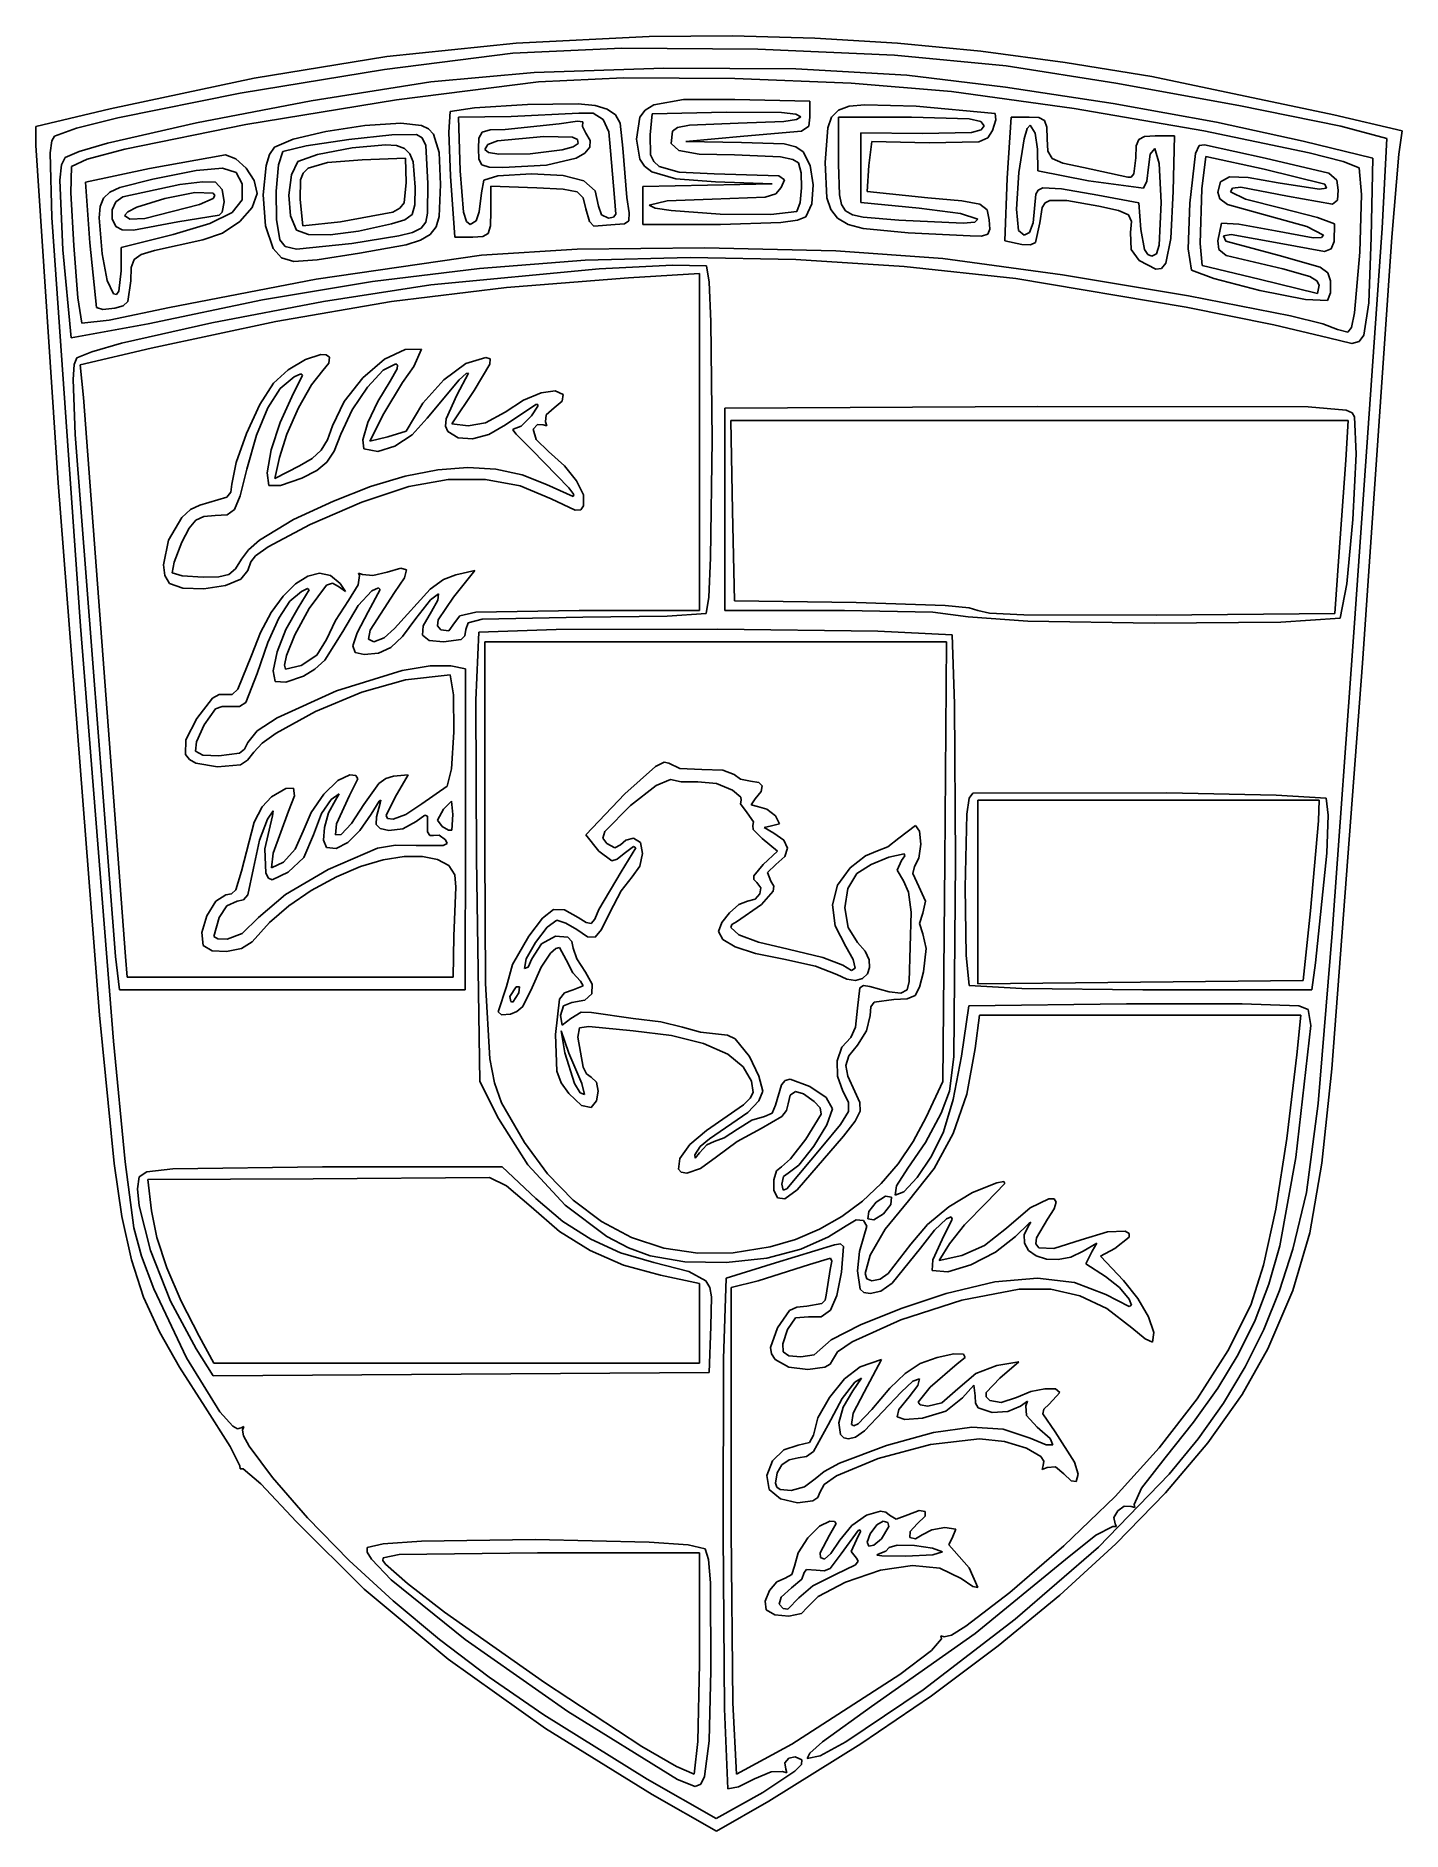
# Model space of a CAD drawing. Extents: x 5 to 81, y 4 to 104.
import ezdxf

# ---------------------------------------------------------------- set-up
doc = ezdxf.new("R2010")
doc.units = 0

msp = doc.modelspace()

# ---------------------------------------------------------------- linework, layer by layer
at = {"layer": 'Image'}
for p, q in [((24.45193, 102.857485), (31.661263, 103.613735)), ((37.57035, 103.32102), (31.483001, 103.040417)), ((31.661263, 103.613735), (39.097118, 103.975601)), ((45.157859, 103.274727), (37.57035, 103.32102)), ((39.097118, 103.975601), (43.739194, 104.010066)), ((43.739194, 104.010066), (48.34449, 103.887348)), ((52.791473, 102.938115), (45.157859, 103.274727)), ((48.34449, 103.887348), (52.950403, 103.603173)), ((52.950403, 103.603173), (57.594332, 103.15327)), ((57.594332, 103.15327), (62.313674, 102.533364)), ((24.317784, 102.137413), (16.27541, 100.813991)), ((17.043649, 101.649684), (24.45193, 102.857485)), ((31.483001, 103.040417), (24.317784, 102.137413)), ((32.677549, 101.96932), (39.90617, 102.215326)), ((39.90617, 102.215326), (47.280498, 102.169307)), ((47.280498, 102.169307), (53.480768, 101.813189)), ((59.017135, 102.347764), (52.791473, 102.938115)), ((65.135307, 101.373323), (59.017135, 102.347764)), ((62.313674, 102.533364), (67.145828, 101.739184)), ((9.010951, 99.933165), (17.043649, 101.649684)), ((20.234754, 100.381044), (26.914399, 101.449363)), ((32.911614, 101.443715), (24.982647, 100.439122)), ((26.914399, 101.449363), (32.677549, 101.96932)), ((37.669704, 101.666761), (32.911614, 101.443715)), ((43.880179, 101.634708), (37.669704, 101.666761)), ((50.372364, 101.374491), (43.880179, 101.634708)), ((55.975582, 100.913046), (50.372364, 101.374491)), ((53.480768, 101.813189), (58.988603, 101.148385)), ((58.988603, 101.148385), (64.980935, 100.23775)), ((72.011398, 100.123149), (65.135307, 101.373323)), ((67.145828, 101.739184), (77.298167, 99.610906)), ((16.27541, 100.813991), (9.441492, 99.447298)), ((13.827825, 99.15973), (20.234754, 100.381044)), ((24.982647, 100.439122), (16.578854, 99.060969)), ((29.347638, 100.004153), (32.304629, 100.192266)), ((32.304629, 100.192266), (35.131464, 100.225996)), ((35.131464, 100.225996), (36.072444, 100.127101)), ((36.072444, 100.127101), (36.750675, 99.927114)), ((38.868516, 99.873354), (39.34989, 100.162322)), ((39.34989, 100.162322), (41.017874, 100.454759)), ((41.017874, 100.454759), (43.879064, 100.468456)), ((43.879064, 100.468456), (48.062539, 100.368655)), ((48.062539, 100.368655), (48.063068, 99.486712)), ((50.254039, 100.084502), (51.137986, 100.169128)), ((51.137986, 100.169128), (53.985611, 100.08292)), ((62.816421, 99.955193), (55.975582, 100.913046)), ((64.980935, 100.23775), (70.752409, 99.198217)), ((4.865817, 98.961231), (9.010951, 99.933165)), ((9.441492, 99.447298), (7.129458, 98.865583)), ((8.860481, 98.026929), (13.827825, 99.15973)), ((23.217666, 99.006822), (25.235727, 99.133934)), ((25.235727, 99.133934), (26.388646, 99.017094)), ((27.909012, 98.648162), (27.991482, 99.799577)), ((27.991482, 99.799577), (29.347638, 100.004153)), ((31.389444, 99.512927), (28.456166, 99.486712)), ((28.456166, 99.486712), (28.553543, 96.488104)), ((35.162689, 99.694155), (31.389444, 99.512927)), ((34.072126, 99.104486), (35.085862, 99.256113)), ((35.085862, 99.256113), (35.398102, 99.209776)), ((35.967828, 99.694892), (35.162689, 99.694155)), ((35.398102, 99.209776), (35.370329, 98.951551)), ((36.52833, 99.349355), (35.967828, 99.694892)), ((36.850145, 98.650503), (36.52833, 99.349355)), ((36.750675, 99.927114), (37.205316, 99.608096)), ((37.205316, 99.608096), (37.475525, 99.152106)), ((37.475525, 99.152106), (37.619276, 97.757454)), ((38.379664, 98.251991), (38.571642, 99.468836)), ((38.571642, 99.468836), (38.868516, 99.873354)), ((39.261606, 99.6631), (39.149341, 98.493529)), ((43.406738, 99.76249), (39.261606, 99.6631)), ((41.33776, 99.030745), (44.053495, 99.133934)), ((46.483351, 99.742436), (43.406738, 99.76249)), ((44.053495, 99.133934), (46.615984, 99.231304)), ((47.280711, 99.647459), (46.483351, 99.742436)), ((46.615984, 99.231304), (47.310237, 99.345843)), ((47.55187, 99.497907), (47.280711, 99.647459)), ((47.310237, 99.345843), (47.55187, 99.497907)), ((48.063068, 99.486712), (47.999889, 98.977587)), ((49.068173, 98.891715), (49.276923, 99.481462)), ((49.276923, 99.481462), (49.652949, 99.867169)), ((49.652949, 99.867169), (50.254039, 100.084502)), ((53.725475, 99.486712), (49.668534, 99.486712)), ((49.668534, 99.486712), (49.668534, 96.847603)), ((56.95612, 99.387979), (53.725475, 99.486712)), ((53.985611, 100.08292), (58.410589, 99.681683)), ((57.599333, 99.239299), (56.95612, 99.387979)), ((57.782414, 99.001954), (57.599333, 99.239299)), ((58.444027, 99.325797), (58.260121, 98.734454)), ((58.410589, 99.681683), (58.444027, 99.325797)), ((59.075587, 96.071286), (59.299937, 99.486712)), ((59.299937, 99.486712), (60.305062, 99.486712)), ((60.305062, 99.486712), (60.845837, 99.451638)), ((60.845837, 99.451638), (61.148713, 99.292372)), ((61.148713, 99.292372), (61.281044, 98.927848)), ((70.053083, 98.706143), (62.816421, 99.955193)), ((70.752409, 99.198217), (75.597668, 98.146717)), ((77.702466, 98.968966), (72.011398, 100.123149)), ((77.298167, 99.610906), (81.115332, 98.707747)), ((4.865817, 97.897803), (4.865817, 98.961231)), ((5.748872, 98.163742), (5.666572, 97.481219)), ((5.901643, 98.414481), (5.748872, 98.163742)), ((7.129458, 98.865583), (5.901643, 98.414481)), ((16.578854, 99.060969), (9.825905, 97.694218)), ((18.18316, 97.809344), (19.219373, 98.255875)), ((19.219373, 98.255875), (21.054878, 98.684585)), ((22.32276, 98.233313), (19.946823, 97.878858)), ((21.054878, 98.684585), (23.217666, 99.006822)), ((24.726314, 98.487706), (22.32276, 98.233313)), ((26.114418, 98.509163), (24.726314, 98.487706)), ((26.433116, 98.327965), (26.114418, 98.509163)), ((26.388646, 99.017094), (26.775909, 98.834947)), ((26.622891, 97.900522), (26.433116, 98.327965)), ((26.775909, 98.834947), (27.057819, 98.538232)), ((27.057819, 98.538232), (27.367905, 97.50484)), ((28.014289, 96.183609), (27.909012, 98.648162)), ((29.560231, 97.722825), (29.593784, 98.313573)), ((29.593784, 98.313573), (29.774647, 98.632001)), ((29.774647, 98.632001), (30.223128, 98.764265)), ((30.635328, 98.153565), (30.0807, 97.949359)), ((30.223128, 98.764265), (31.059533, 98.796521)), ((33.214715, 98.393305), (30.635328, 98.153565)), ((31.059533, 98.796521), (34.072126, 99.104486)), ((34.811256, 98.364929), (33.214715, 98.393305)), ((35.101702, 98.235504), (34.811256, 98.364929)), ((35.126772, 98.014769), (35.101702, 98.235504)), ((35.370329, 98.951551), (35.566591, 98.593747)), ((35.566591, 98.593747), (35.797534, 98.17774)), ((35.797534, 98.17774), (35.775298, 97.802835)), ((36.939224, 97.591293), (36.850145, 98.650503)), ((38.563855, 97.136968), (38.379664, 98.251991)), ((39.149341, 98.493529), (39.176418, 97.384513)), ((40.315922, 98.017913), (40.4013, 98.692963)), ((40.4013, 98.692963), (40.669028, 98.893823)), ((40.669028, 98.893823), (41.33776, 99.030745)), ((44.368156, 98.40924), (41.130374, 98.119652)), ((47.586285, 98.693412), (44.368156, 98.40924)), ((47.999889, 98.977587), (47.586285, 98.693412)), ((48.921333, 96.957432), (49.068173, 98.891715)), ((50.903256, 96.664493), (50.903256, 98.604768)), ((50.903256, 98.604768), (54.342835, 98.560983)), ((54.342835, 98.560983), (57.076405, 98.625686)), ((57.076405, 98.625686), (57.625147, 98.767476)), ((57.992145, 98.320487), (57.486078, 98.101484)), ((57.625147, 98.767476), (57.782414, 99.001954)), ((58.260121, 98.734454), (57.992145, 98.320487)), ((60.019331, 98.268284), (59.72865, 96.382781)), ((60.188822, 98.8541), (60.019331, 98.268284)), ((60.356706, 99.040189), (60.188822, 98.8541)), ((60.63228, 98.594266), (60.356706, 99.040189)), ((60.759483, 97.700607), (60.63228, 98.594266)), ((61.281044, 98.927848), (61.310186, 98.277002)), ((61.310186, 98.277002), (61.346225, 97.578328)), ((66.277582, 97.872609), (66.415115, 98.240274)), ((66.415115, 98.240274), (66.739662, 98.396079)), ((66.739662, 98.396079), (67.329214, 98.42838)), ((67.329214, 98.42838), (68.409361, 98.42838)), ((68.409361, 98.42838), (68.335494, 95.357014)), ((75.935567, 97.494179), (70.053083, 98.706143)), ((75.597668, 98.146717), (79.47822, 97.193659)), ((80.265568, 98.282499), (77.702466, 98.968966)), ((79.998551, 93.29012), (80.265568, 98.282499)), ((81.115332, 98.707747), (80.930727, 97.421537)), ((6.117696, 79.09149), (4.865817, 97.897803)), ((5.666572, 97.481219), (5.763735, 93.875791)), ((6.287496, 96.825322), (6.499595, 97.224145)), ((6.499595, 97.224145), (7.281302, 97.569191)), ((7.732771, 97.135419), (6.849475, 96.72383)), ((7.281302, 97.569191), (8.860481, 98.026929)), ((9.825905, 97.694218), (7.732771, 97.135419)), ((11.200407, 96.609866), (15.442559, 97.370048)), ((15.442559, 97.370048), (16.032449, 97.161531)), ((16.032449, 97.161531), (16.606241, 96.635366)), ((17.714958, 96.778993), (17.912404, 97.404126)), ((17.912404, 97.404126), (18.18316, 97.809344)), ((18.641574, 97.557216), (18.400146, 96.816443)), ((19.946823, 97.878858), (18.641574, 97.557216)), ((19.485414, 97.000121), (20.583548, 97.400583)), ((20.583548, 97.400583), (22.509679, 97.770772)), ((22.509679, 97.770772), (24.373304, 97.943213)), ((25.50329, 97.193659), (23.077823, 97.094211)), ((24.373304, 97.943213), (24.992215, 97.891022)), ((24.992215, 97.891022), (25.438348, 97.724244)), ((25.438348, 97.724244), (25.738572, 97.426143)), ((25.539548, 95.842266), (25.50329, 97.193659)), ((25.738572, 97.426143), (25.919753, 96.979986)), ((26.738012, 95.769435), (26.622891, 97.900522)), ((27.367905, 97.50484), (27.443565, 95.724406)), ((29.593304, 97.138472), (29.560231, 97.722825)), ((29.560231, 97.722825), (29.560231, 97.722825)), ((29.761914, 96.821224), (29.593304, 97.138472)), ((30.0807, 97.949359), (29.913008, 97.666225)), ((29.913008, 97.666225), (30.129637, 97.505723)), ((30.129637, 97.505723), (30.702289, 97.419016)), ((30.702289, 97.419016), (32.452237, 97.436011)), ((32.452237, 97.436011), (34.236011, 97.655248)), ((35.013931, 97.194039), (33.367772, 96.802784)), ((34.236011, 97.655248), (34.850946, 97.821346)), ((34.850946, 97.821346), (35.126772, 98.014769)), ((35.510544, 97.473459), (35.013931, 97.194039)), ((35.126772, 98.014769), (35.126772, 98.014769)), ((35.775298, 97.802835), (35.510544, 97.473459)), ((37.155481, 94.988801), (36.939224, 97.591293)), ((37.619276, 97.757454), (37.854183, 94.988801)), ((38.828641, 96.740357), (38.563855, 97.136968)), ((39.176418, 97.384513), (39.345925, 97.008583)), ((40.752666, 97.615199), (40.315922, 98.017913)), ((41.87956, 97.420638), (40.752666, 97.615199)), ((41.130374, 98.119652), (44.24318, 98.06053)), ((43.864633, 97.370048), (41.87956, 97.420638)), ((46.422184, 97.262752), (43.864633, 97.370048)), ((44.24318, 98.06053), (46.631713, 97.985163)), ((47.110976, 97.125376), (46.422184, 97.262752)), ((46.631713, 97.985163), (47.270238, 97.817576)), ((47.429858, 96.929288), (47.110976, 97.125376)), ((47.270238, 97.817576), (47.682759, 97.541586)), ((47.682759, 97.541586), (48.077256, 96.777805)), ((51.51436, 98.116267), (51.34707, 96.77302)), ((54.7179, 98.045853), (51.51436, 98.116267)), ((57.486078, 98.101484), (54.7179, 98.045853)), ((60.78102, 96.488104), (60.759483, 97.700607)), ((61.346225, 97.578328), (61.575329, 97.17331)), ((61.575329, 97.17331), (62.178979, 96.918056)), ((66.139506, 96.321008), (66.24907, 97.204731)), ((66.24907, 97.204731), (66.277582, 97.872609)), ((67.058253, 97.418056), (66.954625, 96.685313)), ((67.307402, 97.722825), (67.058253, 97.418056)), ((67.561608, 96.884979), (67.307402, 97.722825)), ((69.27196, 94.686557), (69.579829, 97.444945)), ((69.579829, 97.444945), (69.788828, 97.891355)), ((69.788828, 97.891355), (70.090365, 97.937686)), ((70.168975, 97.278698), (69.943633, 95.472292)), ((70.090365, 97.937686), (73.481004, 97.199469)), ((73.412488, 96.574024), (70.168975, 97.278698)), ((73.481004, 97.199469), (77.033914, 96.345942)), ((77.822117, 97.004692), (75.935567, 97.494179)), ((79.47822, 97.193659), (79.378908, 92.783942)), ((80.930727, 97.421537), (80.546251, 92.783942)), ((6.198195, 95.961068), (6.287496, 96.825322)), ((6.849475, 96.72383), (6.823505, 95.249644)), ((7.630381, 95.849684), (11.200407, 96.609866)), ((13.817141, 96.505386), (11.392688, 96.013578)), ((15.2752, 96.635258), (13.817141, 96.505386)), ((16.036354, 96.389068), (15.2752, 96.635258)), ((16.370097, 95.752692), (16.036354, 96.389068)), ((16.606241, 96.635366), (17.040807, 95.94063)), ((17.54322, 95.136616), (17.714958, 96.778993)), ((18.400146, 96.816443), (18.281144, 95.354929)), ((18.987247, 95.127612), (19.123713, 96.270446)), ((19.123713, 96.270446), (19.485414, 97.000121)), ((19.777256, 96.359882), (19.629257, 95.990673)), ((20.05893, 96.63133), (19.777256, 96.359882)), ((21.134393, 96.951881), (20.05893, 96.63133)), ((23.077823, 97.094211), (21.134393, 96.951881)), ((25.919753, 96.979986), (26.032456, 95.576563)), ((28.253263, 92.783942), (28.014289, 96.183609)), ((28.553543, 96.488104), (28.732984, 94.178251)), ((30.170151, 96.690194), (29.761914, 96.821224)), ((29.86891, 95.958938), (30.654692, 96.210165)), ((30.922101, 96.664493), (30.170151, 96.690194)), ((30.654692, 96.210165), (32.533639, 96.311716)), ((33.367772, 96.802784), (30.922101, 96.664493)), ((32.533639, 96.311716), (34.292749, 96.220289)), ((34.292749, 96.220289), (35.444006, 95.91882)), ((39.239263, 96.434469), (38.828641, 96.740357)), ((40.59014, 96.045221), (39.239263, 96.434469)), ((39.345925, 97.008583), (39.651904, 96.732004)), ((39.651904, 96.732004), (40.77075, 96.417794)), ((40.77075, 96.417794), (42.727908, 96.323675)), ((42.727908, 96.323675), (46.326267, 96.202301)), ((46.326267, 96.202301), (46.64102, 95.98019)), ((47.568289, 96.36747), (47.429858, 96.929288)), ((47.592891, 95.527073), (47.568289, 96.36747)), ((48.077256, 96.777805), (48.242804, 95.707002)), ((49.005606, 94.98571), (48.921333, 96.957432)), ((49.668534, 96.847603), (49.707098, 95.137245)), ((50.903256, 94.724218), (50.903256, 96.664493)), ((51.34707, 96.77302), (51.257297, 95.331585)), ((59.72865, 96.382781), (59.590906, 94.354301)), ((63.60324, 95.930075), (60.78102, 96.488104)), ((62.178979, 96.918056), (63.338657, 96.668671)), ((63.338657, 96.668671), (65.808097, 96.125566)), ((65.808097, 96.125566), (66.001787, 96.137875)), ((66.001787, 96.137875), (66.139506, 96.321008)), ((66.954625, 96.685313), (66.876904, 95.912068)), ((67.660178, 94.724218), (67.561608, 96.884979)), ((70.9751, 95.877702), (71.488549, 96.146428)), ((71.488549, 96.146428), (72.516023, 96.119122)), ((76.802992, 95.737755), (73.412488, 96.574024)), ((77.033914, 96.345942), (77.475711, 95.971353)), ((78.713874, 96.647581), (77.822117, 97.004692)), ((78.847017, 95.16106), (78.713874, 96.647581)), ((6.368714, 92.078388), (6.198195, 95.961068)), ((6.823505, 95.249644), (6.977395, 92.316565)), ((7.877896, 92.464733), (7.630381, 95.849684)), ((8.987953, 95.294921), (8.634064, 94.962328)), ((9.543323, 95.548105), (8.987953, 95.294921)), ((11.392688, 96.013578), (9.543323, 95.548105)), ((9.716504, 95.028113), (12.893481, 95.723339)), ((13.739857, 95.271328), (12.062959, 94.943951)), ((12.893481, 95.723339), (14.166639, 95.875822)), ((14.763332, 95.241178), (13.739857, 95.271328)), ((14.166639, 95.875822), (14.886752, 95.844112)), ((14.856101, 95.106921), (14.763332, 95.241178)), ((14.886752, 95.844112), (15.269157, 95.449052)), ((15.269157, 95.449052), (15.371357, 94.761851)), ((16.379052, 94.860617), (16.370097, 95.752692)), ((17.213024, 95.226402), (16.945959, 94.442042)), ((17.040807, 95.94063), (17.213024, 95.226402)), ((17.674404, 93.417488), (17.54322, 95.136616)), ((18.281144, 95.354929), (18.303334, 93.764356)), ((19.082982, 93.965742), (18.987247, 95.127612)), ((19.629257, 95.990673), (19.623201, 94.888025)), ((25.412673, 94.696087), (25.539548, 95.842266)), ((26.032456, 95.576563), (26.00833, 94.596661)), ((26.72948, 94.115548), (26.738012, 95.769435)), ((27.443565, 95.724406), (27.368182, 93.932369)), ((29.604327, 94.195052), (29.736618, 95.253384)), ((29.736618, 95.253384), (29.86891, 95.958938)), ((32.821042, 95.533422), (30.265787, 95.637071)), ((30.265787, 95.637071), (30.265787, 94.210507)), ((34.29254, 95.456104), (32.821042, 95.533422)), ((35.072391, 95.30751), (34.29254, 95.456104)), ((35.410939, 94.981377), (35.072391, 95.30751)), ((35.444006, 95.91882), (36.07242, 95.366528)), ((36.07242, 95.366528), (36.263, 94.522631)), ((38.73244, 95.606161), (42.348406, 95.678705)), ((38.73244, 94.547829), (38.73244, 95.606161)), ((42.80074, 95.869948), (40.59014, 96.045221)), ((42.348406, 95.678705), (45.964372, 95.751248)), ((45.964372, 95.751248), (42.80074, 95.869948)), ((46.160706, 95.209749), (45.561708, 95.013711)), ((46.462071, 95.547365), (46.160706, 95.209749)), ((46.64102, 95.98019), (46.462071, 95.547365)), ((47.513663, 94.711273), (47.592891, 95.527073)), ((48.242804, 95.707002), (48.166175, 94.646302)), ((49.707098, 95.137245), (49.81939, 94.614272)), ((51.257297, 95.331585), (54.646809, 94.978807)), ((58.934186, 92.578007), (59.075587, 96.071286)), ((60.604636, 94.39226), (60.664273, 95.187701)), ((60.664273, 95.187701), (60.799137, 95.411555)), ((60.799137, 95.411555), (61.057649, 95.53067)), ((61.057649, 95.53067), (62.106461, 95.488196)), ((62.106461, 95.488196), (64.132408, 95.127308)), ((66.690042, 95.509923), (63.60324, 95.930075)), ((64.132408, 95.127308), (66.425462, 94.691961)), ((66.876904, 95.912068), (66.690042, 95.509923)), ((68.335494, 95.357014), (68.210108, 92.708881)), ((69.943633, 95.472292), (69.835759, 92.434221)), ((70.835174, 95.290932), (70.9751, 95.877702)), ((70.947387, 94.914937), (70.835174, 95.290932)), ((71.655542, 95.522415), (71.54073, 95.304414)), ((71.54073, 95.304414), (72.368896, 94.912369)), ((72.111478, 95.565166), (71.655542, 95.522415)), ((74.715726, 95.076995), (72.111478, 95.565166)), ((72.516023, 96.119122), (74.198027, 95.817798)), ((74.198027, 95.817798), (76.484997, 95.455684)), ((76.484997, 95.455684), (76.891739, 95.516146)), ((76.891739, 95.516146), (76.802992, 95.737755)), ((77.475711, 95.971353), (77.537943, 95.405999)), ((77.537943, 95.405999), (77.513201, 94.842808)), ((78.754294, 91.94315), (78.847017, 95.16106)), ((8.44811, 94.500992), (8.396545, 93.861577)), ((8.634064, 94.962328), (8.44811, 94.500992)), ((9.114197, 93.800957), (9.124895, 94.308326)), ((9.124895, 94.308326), (9.335854, 94.761536)), ((9.335854, 94.761536), (9.716504, 95.028113)), ((9.993588, 94.204679), (9.8047, 93.988558)), ((10.49659, 94.452033), (9.993588, 94.204679)), ((12.062959, 94.943951), (10.49659, 94.452033)), ((10.949965, 93.823792), (13.992041, 94.601057)), ((13.992041, 94.601057), (14.751917, 94.950039)), ((13.992041, 94.601057), (13.992041, 94.601057)), ((14.57545, 93.539186), (15.819855, 94.151369)), ((14.751917, 94.950039), (14.856101, 95.106921)), ((15.262122, 94.184453), (15.100456, 94.016131)), ((15.371357, 94.761851), (15.262122, 94.184453)), ((15.819855, 94.151369), (16.379052, 94.860617)), ((16.945959, 94.442042), (16.248987, 93.659803)), ((19.623201, 94.888025), (19.764379, 93.407631)), ((21.872985, 93.646192), (24.778698, 94.187814)), ((24.778698, 94.187814), (25.174551, 94.395868)), ((24.778698, 94.187814), (24.778698, 94.187814)), ((25.174551, 94.395868), (25.412673, 94.696087)), ((26.00833, 94.596661), (25.857876, 94.048667)), ((28.732984, 94.178251), (28.890931, 93.654073)), ((29.439629, 93.696754), (29.604327, 94.195052)), ((29.604327, 94.195052), (29.604327, 94.195052)), ((30.265787, 94.210507), (30.240831, 93.425043)), ((35.558529, 94.37144), (35.410939, 94.981377)), ((35.763937, 93.649901), (35.558529, 94.37144)), ((36.263, 94.522631), (36.42498, 94.035885)), ((37.2395, 94.070009), (37.155481, 94.988801)), ((37.854183, 94.988801), (37.985472, 94.142242)), ((37.985472, 94.142242), (37.956221, 93.694889)), ((38.732485, 93.489497), (38.73244, 94.547829)), ((40.089292, 94.803919), (39.085219, 94.562096)), ((39.085219, 94.562096), (39.423369, 94.40624)), ((39.423369, 94.40624), (40.318298, 94.268095)), ((42.600578, 94.900606), (40.089292, 94.803919)), ((40.318298, 94.268095), (43.061377, 94.074373)), ((45.561708, 95.013711), (42.600578, 94.900606)), ((45.880223, 94.039801), (47.340603, 94.223247)), ((47.340603, 94.223247), (47.513663, 94.711273)), ((47.340603, 94.223247), (47.340603, 94.223247)), ((48.166175, 94.646302), (47.834138, 93.91283)), ((49.22557, 94.323997), (49.005606, 94.98571)), ((49.612266, 93.837498), (49.22557, 94.323997)), ((49.81939, 94.614272), (50.050654, 94.259836)), ((50.050654, 94.259836), (50.443615, 94.034237)), ((54.166445, 94.411291), (50.903256, 94.724218)), ((56.471075, 94.100859), (54.166445, 94.411291)), ((54.646809, 94.978807), (56.549563, 94.816176)), ((56.549563, 94.816176), (57.546824, 94.632106)), ((57.546824, 94.632106), (57.949982, 94.315205)), ((57.949982, 94.315205), (58.070428, 93.75408)), ((59.590906, 94.354301), (59.712343, 93.153465)), ((60.523701, 93.576576), (60.604636, 94.39226)), ((61.031713, 94.443329), (60.89051, 93.577691)), ((61.188717, 94.694283), (61.031713, 94.443329)), ((61.448186, 94.836729), (61.188717, 94.694283)), ((62.40911, 94.834298), (61.448186, 94.836729)), ((64.183666, 94.512441), (62.40911, 94.834298)), ((65.28065, 94.271404), (64.183666, 94.512441)), ((65.838257, 94.032181), (65.28065, 94.271404)), ((66.425462, 94.691961), (66.533938, 93.208785)), ((67.55702, 92.333493), (67.660181, 94.724218)), ((67.660181, 94.724218), (67.660178, 94.724218)), ((69.183441, 92.132681), (69.27196, 94.686557)), ((71.374626, 94.608554), (70.947387, 94.914937)), ((73.717785, 93.952159), (71.374626, 94.608554)), ((72.368896, 94.912369), (74.360018, 94.393523)), ((74.360018, 94.393523), (76.398817, 93.886174)), ((77.236781, 94.623815), (74.715726, 95.076995)), ((77.513201, 94.842808), (77.236781, 94.623815)), ((5.763735, 93.875791), (7.357564, 71.088148)), ((8.396545, 93.861577), (8.562404, 91.851176)), ((9.33433, 93.371905), (9.114197, 93.800957)), ((9.687536, 93.191354), (9.33433, 93.371905)), ((9.33433, 93.371905), (9.33433, 93.371905)), ((10.307037, 93.17055), (9.687536, 93.191354)), ((9.8047, 93.988558), (10.10332, 93.783022)), ((10.10332, 93.783022), (10.949965, 93.823792)), ((12.794046, 93.643432), (10.307037, 93.17055)), ((12.528783, 92.938308), (14.57545, 93.539186)), ((15.100456, 94.016131), (12.794046, 93.643432)), ((16.248987, 93.659803), (15.278441, 93.013604)), ((18.114969, 92.156883), (17.674404, 93.417488)), ((18.303334, 93.764356), (18.485486, 92.636406)), ((19.417882, 93.178959), (19.082982, 93.965742)), ((20.083357, 92.936068), (19.417882, 93.178959)), ((19.417882, 93.178959), (19.417882, 93.178959)), ((19.764379, 93.407631), (21.872985, 93.646192)), ((24.709541, 93.520275), (22.873631, 93.116042)), ((25.463983, 93.750549), (24.709541, 93.520275)), ((25.857876, 94.048667), (25.463983, 93.750549)), ((25.884528, 93.039337), (26.362483, 93.277905)), ((26.362483, 93.277905), (26.622796, 93.619864)), ((26.622796, 93.619864), (26.72948, 94.115548)), ((27.196515, 93.354408), (26.866696, 92.929952)), ((27.368182, 93.932369), (27.196515, 93.354408)), ((28.890931, 93.654073), (29.105575, 93.489497)), ((29.105575, 93.489497), (29.439629, 93.696754)), ((30.240831, 93.425043), (30.115383, 92.997169)), ((36.001883, 93.401303), (35.763937, 93.649901)), ((37.191395, 93.489497), (36.001883, 93.401303)), ((36.42498, 94.035885), (36.832205, 93.842274)), ((36.832205, 93.842274), (37.103494, 93.891846)), ((37.103494, 93.891846), (37.2395, 94.070009)), ((37.710254, 93.519666), (37.191395, 93.489497)), ((37.956221, 93.694889), (37.710254, 93.519666)), ((43.071644, 93.489497), (38.732485, 93.489497)), ((43.061377, 94.074373), (45.880223, 94.039801)), ((46.435828, 93.5949), (43.071644, 93.489497)), ((47.378902, 93.727138), (46.435828, 93.5949)), ((47.834138, 93.91283), (47.378902, 93.727138)), ((50.201829, 93.495548), (49.612266, 93.837498)), ((51.030397, 93.267482), (50.201829, 93.495548)), ((50.443615, 94.034237), (51.040996, 93.897775)), ((53.549086, 93.030343), (51.030397, 93.267482)), ((51.040996, 93.897775), (53.01992, 93.733464)), ((53.01992, 93.733464), (56.610483, 93.561193)), ((57.429637, 93.79393), (56.471075, 94.100859)), ((56.610483, 93.561193), (57.260258, 93.625479)), ((57.260258, 93.625479), (57.429637, 93.79393)), ((57.429637, 93.79393), (57.429637, 93.79393)), ((58.100678, 93.225958), (57.985513, 92.943148)), ((58.070428, 93.75408), (58.100678, 93.225958)), ((59.712343, 93.153465), (60.027221, 92.8873)), ((60.314451, 93.05163), (60.523701, 93.576576)), ((60.89051, 93.577691), (60.654505, 92.491542)), ((66.01213, 93.66594), (65.838257, 94.032181)), ((65.957912, 93.043851), (66.01213, 93.66594)), ((66.533938, 93.208785), (66.740696, 92.089654)), ((70.835174, 92.587001), (71.028386, 93.565116)), ((71.028386, 93.565116), (71.994212, 93.516694)), ((71.994212, 93.516694), (74.044987, 93.128959)), ((75.792989, 93.375989), (73.717785, 93.952159)), ((74.044987, 93.128959), (76.144243, 92.752121)), ((76.734385, 92.901563), (75.792989, 93.375989)), ((76.398817, 93.886174), (77.341609, 93.521771)), ((77.341609, 93.521771), (77.315105, 92.537171)), ((78.411368, 70.735369), (79.998551, 93.29012)), ((6.977395, 92.316565), (7.212778, 89.402214)), ((8.251079, 88.862508), (7.877896, 92.464733)), ((9.628311, 92.210731), (12.528783, 92.938308)), ((9.628311, 90.909607), (9.628311, 92.210731)), ((14.190655, 92.637363), (11.480392, 92.043251)), ((15.278441, 93.013604), (14.190655, 92.637363)), ((18.573508, 91.63454), (18.114969, 92.156883)), ((18.114969, 92.156883), (18.114969, 92.156883)), ((18.485486, 92.636406), (18.779538, 92.263022)), ((18.779538, 92.263022), (19.417344, 92.112265)), ((19.417344, 92.112265), (22.504683, 92.440618)), ((21.283421, 92.918201), (20.083357, 92.936068)), ((22.873631, 93.116042), (21.283421, 92.918201)), ((22.504683, 92.440618), (25.124918, 92.853824)), ((22.504683, 92.440618), (22.504683, 92.440618)), ((25.526095, 92.365954), (22.933372, 91.889172)), ((25.124918, 92.853824), (25.884528, 93.039337)), ((26.327098, 92.615101), (25.526095, 92.365954)), ((26.866696, 92.929952), (26.327098, 92.615101)), ((29.259525, 92.783942), (28.253263, 92.783942)), ((29.813571, 92.819322), (29.259525, 92.783942)), ((29.736618, 91.778937), (35.07224, 92.121029)), ((30.115383, 92.997169), (29.813571, 92.819322)), ((35.07224, 92.121029), (42.187224, 92.196512)), ((42.187224, 92.196512), (49.515091, 92.016702)), ((57.012096, 92.851915), (53.549086, 93.030343)), ((53.549086, 93.030343), (53.549086, 93.030343)), ((57.648222, 92.840264), (57.012096, 92.851915)), ((57.985513, 92.943148), (57.648222, 92.840264)), ((59.899078, 92.377465), (58.934186, 92.578007)), ((60.373774, 92.351799), (59.899078, 92.377465)), ((60.027221, 92.8873), (60.314451, 93.05163)), ((60.654505, 92.491542), (60.373774, 92.351799)), ((65.986564, 92.105245), (65.957912, 93.043851)), ((67.401002, 91.85986), (67.55702, 92.333493)), ((68.210108, 92.708881), (67.924204, 91.327227)), ((69.354586, 90.948423), (69.183441, 92.132681)), ((69.835759, 92.434221), (69.953232, 91.202556)), ((70.894217, 92.093354), (70.835174, 92.587001)), ((71.570038, 92.930013), (71.153752, 92.853477)), ((71.153752, 92.853477), (71.283841, 92.57046)), ((71.283841, 92.57046), (74.253049, 91.755609)), ((74.254179, 92.455411), (71.570038, 92.930013)), ((76.787398, 91.987228), (74.254179, 92.455411)), ((76.144243, 92.752121), (76.622766, 92.761495)), ((76.622766, 92.761495), (76.734385, 92.901563)), ((77.159951, 92.131141), (76.787398, 91.987228)), ((77.315105, 92.537171), (77.159951, 92.131141)), ((80.546251, 92.783942), (78.908179, 69.02871)), ((79.378908, 92.783942), (79.264876, 89.121289)), ((6.840357, 87.168652), (6.368714, 92.078388)), ((8.562404, 91.851176), (8.839577, 90.359294)), ((10.354111, 91.548062), (10.189873, 91.098566)), ((10.75076, 91.819846), (10.354111, 91.548062)), ((11.480392, 92.043251), (10.75076, 91.819846)), ((19.256457, 91.430973), (18.573508, 91.63454)), ((20.573263, 91.523433), (19.256457, 91.430973)), ((20.501799, 90.442725), (29.736618, 91.778937)), ((22.933372, 91.889172), (20.573263, 91.523433)), ((35.512767, 91.492915), (29.629699, 91.045158)), ((41.374185, 91.656148), (35.512767, 91.492915)), ((36.309678, 91.012092), (40.39502, 91.23055)), ((40.39502, 91.23055), (42.286467, 91.180217)), ((47.286226, 91.538615), (41.374185, 91.656148)), ((42.286467, 91.180217), (42.433216, 90.278985)), ((53.321164, 91.144077), (47.286226, 91.538615)), ((49.515091, 92.016702), (55.48936, 91.592913)), ((59.55127, 90.476294), (53.321164, 91.144077)), ((55.48936, 91.592913), (62.156506, 90.687671)), ((66.444409, 91.491741), (65.986564, 92.105245)), ((67.371174, 90.994148), (66.444409, 91.491741)), ((66.444409, 91.491741), (66.444409, 91.491741)), ((66.740696, 92.089654), (66.919464, 91.815778)), ((66.919464, 91.815778), (67.1513, 91.72561)), ((67.1513, 91.72561), (67.401002, 91.85986)), ((67.924204, 91.327227), (67.687743, 91.043235)), ((69.953232, 91.202556), (73.128228, 90.441688)), ((71.293952, 91.764584), (70.894217, 92.093354)), ((74.451143, 91.024544), (71.293952, 91.764584)), ((74.253049, 91.755609), (76.549114, 91.1173)), ((76.549114, 91.1173), (76.971156, 90.78654)), ((78.460092, 88.562279), (78.754294, 91.94315)), ((78.754294, 91.94315), (78.754294, 91.94315)), ((8.839577, 90.359294), (9.193691, 89.630807)), ((9.498638, 89.777112), (9.628311, 90.909607)), ((9.628311, 90.909607), (9.628311, 90.909607)), ((10.157477, 90.342029), (10.000322, 89.195011)), ((10.189873, 91.098566), (10.157477, 90.342029)), ((12.332174, 88.856568), (20.501799, 90.442725)), ((23.652708, 90.309116), (17.509522, 89.28103)), ((20.919435, 89.199627), (26.914399, 90.133559)), ((29.629699, 91.045158), (23.652708, 90.309116)), ((26.914399, 90.133559), (36.309678, 91.012092)), ((37.938691, 90.516838), (31.128849, 89.983008)), ((41.907434, 90.754257), (37.938691, 90.516838)), ((41.907434, 81.362168), (41.907434, 90.754257)), ((42.433216, 90.278985), (42.536445, 88.073574)), ((69.06136, 88.878524), (59.55127, 90.476294)), ((62.156506, 90.687671), (69.200746, 89.518977)), ((67.687743, 91.043235), (67.371174, 90.994148)), ((70.613035, 90.475179), (69.354586, 90.948423)), ((73.171598, 89.804447), (70.613035, 90.475179)), ((73.128228, 90.441688), (76.391417, 89.644883)), ((75.965317, 90.592697), (74.451143, 91.024544)), ((76.35014, 90.357658), (75.965317, 90.592697)), ((76.479611, 90.113101), (76.35014, 90.357658)), ((76.971156, 90.78654), (77.126839, 90.340905)), ((77.126839, 90.340905), (77.123723, 89.687985)), ((7.212778, 89.402214), (7.431285, 87.984217)), ((9.193691, 89.630807), (9.360192, 89.587648)), ((9.360192, 89.587648), (9.498638, 89.777112)), ((10.000322, 89.195011), (9.730263, 88.951368)), ((17.509522, 89.28103), (11.127866, 87.957139)), ((14.692929, 88.014251), (20.919435, 89.199627)), ((24.714368, 89.194136), (18.253506, 88.085107)), ((31.128849, 89.983008), (24.714368, 89.194136)), ((69.200746, 89.518977), (74.894089, 88.397517)), ((75.718953, 89.309922), (73.171598, 89.804447)), ((73.171598, 89.804447), (73.171598, 89.804447)), ((76.950452, 89.260326), (75.718953, 89.309922)), ((76.391417, 89.644883), (76.479611, 90.113101)), ((76.479611, 90.113101), (76.479611, 90.113101)), ((77.123723, 89.687985), (76.950452, 89.260326)), ((79.264876, 89.121289), (78.984925, 87.328066)), ((7.431285, 87.984217), (8.951949, 88.159443)), ((8.601379, 88.759057), (8.251079, 88.862508)), ((8.251079, 88.862508), (8.251079, 88.862508)), ((9.267112, 88.81544), (8.601379, 88.759057)), ((8.951949, 88.159443), (12.332174, 88.856568)), ((9.730263, 88.951368), (9.267112, 88.81544)), ((73.963939, 87.902156), (69.06136, 88.878524)), ((74.894089, 88.397517), (76.694178, 87.951588)), ((78.282515, 87.754442), (78.460092, 88.562279)), ((11.127866, 87.957139), (6.840357, 87.168652)), ((9.635713, 86.867016), (14.692929, 88.014251)), ((18.253506, 88.085107), (11.304523, 86.590805)), ((42.536445, 88.073574), (42.614115, 81.489097)), ((77.008777, 87.177134), (73.963939, 87.902156)), ((76.694178, 87.951588), (77.508545, 87.633973)), ((78.309432, 86.861079), (77.008777, 87.177134)), ((77.008777, 87.177134), (77.008777, 87.177134)), ((77.508545, 87.633973), (78.078131, 87.492282)), ((78.078131, 87.492282), (78.282515, 87.754442)), ((78.984925, 87.328066), (78.710972, 86.962743)), ((7.14862, 86.047506), (7.983349, 86.398196)), ((11.304523, 86.590805), (7.336299, 85.667098)), ((7.983349, 86.398196), (9.635713, 86.867016)), ((19.911354, 85.959114), (20.763623, 86.234278)), ((20.763623, 86.234278), (21.071148, 86.225558)), ((21.071148, 86.225558), (21.258281, 86.100076)), ((24.320664, 85.982389), (25.467776, 86.513504)), ((25.467776, 86.513504), (26.385234, 86.538227)), ((26.385234, 86.538227), (25.950052, 85.569386)), ((78.710972, 86.962743), (78.309432, 86.861079)), ((6.947098, 84.837376), (7.008004, 85.675564)), ((7.008004, 85.675564), (7.14862, 86.047506)), ((7.336299, 85.667098), (7.521484, 83.845666)), ((18.125656, 84.642201), (18.949392, 85.389963)), ((18.949392, 85.389963), (19.911354, 85.959114)), ((19.647172, 85.165914), (19.285275, 84.999072)), ((19.751719, 85.089577), (19.647172, 85.165914)), ((20.88578, 85.349556), (20.246646, 84.547698)), ((21.223234, 85.759269), (20.88578, 85.349556)), ((21.258281, 86.100076), (21.223234, 85.759269)), ((23.117223, 84.942918), (24.320664, 85.982389)), ((24.245185, 85.360277), (23.373743, 84.418635)), ((24.949835, 85.728396), (24.245185, 85.360277)), ((24.64213, 84.758258), (25.02592, 85.445369)), ((25.050178, 85.652578), (24.949835, 85.728396)), ((25.02592, 85.445369), (25.050178, 85.652578)), ((25.950052, 85.569386), (25.321479, 84.670064)), ((27.628643, 84.836506), (28.857859, 85.741358)), ((28.365377, 83.965136), (29.005715, 85.190534)), ((28.885139, 85.17644), (28.482656, 84.83268)), ((28.857859, 85.741358), (29.977347, 86.079854)), ((29.005715, 85.190534), (28.885139, 85.17644)), ((30.199608, 85.707845), (29.321326, 84.229092)), ((29.977347, 86.079854), (30.214096, 85.998485)), ((30.214096, 85.998485), (30.199608, 85.707845)), ((7.064787, 81.781146), (6.947098, 84.837376)), ((17.372488, 83.458339), (18.125656, 84.642201)), ((18.508179, 84.344689), (17.802747, 83.257709)), ((19.285275, 84.999072), (18.508179, 84.344689)), ((19.148261, 83.875061), (19.751719, 85.089577)), ((20.246646, 84.547698), (19.521215, 83.257122)), ((22.077553, 83.626277), (23.117223, 84.942918)), ((23.373743, 84.418635), (22.525226, 83.147541)), ((23.941995, 83.625822), (24.64213, 84.758258)), ((25.321479, 84.670064), (24.285361, 82.948449)), ((26.461816, 83.524543), (27.628643, 84.836506)), ((28.482656, 84.83268), (26.712477, 82.688798)), ((29.321326, 84.229092), (28.071801, 82.377011)), ((33.05802, 84.101346), (33.841282, 84.22189)), ((33.841282, 84.22189), (34.294119, 84.010795)), ((7.521484, 83.845666), (9.874322, 52.655521)), ((16.617044, 81.839317), (17.372488, 83.458339)), ((17.802747, 83.257709), (17.1754, 81.750629)), ((18.49062, 82.440458), (19.148261, 83.875061)), ((19.521215, 83.257122), (18.871089, 81.800562)), ((21.421751, 82.263653), (22.077553, 83.626277)), ((22.525226, 83.147541), (21.889351, 81.791068)), ((23.397472, 82.447231), (23.941995, 83.625822)), ((25.529499, 81.964714), (26.461816, 83.524543)), ((27.76287, 82.653228), (28.365377, 83.965136)), ((31.053157, 83.032282), (32.082566, 83.690898)), ((32.773029, 83.452209), (31.083073, 82.324965)), ((32.082566, 83.690898), (33.05802, 84.101346)), ((32.530914, 82.824206), (32.873471, 83.350714)), ((32.881126, 83.45545), (32.773029, 83.452209)), ((32.873471, 83.350714), (32.881126, 83.45545)), ((33.793559, 83.258956), (33.352032, 82.870364)), ((34.239791, 83.639931), (33.793559, 83.258956)), ((34.294119, 84.010795), (34.239791, 83.639931)), ((43.318542, 83.245965), (60.785333, 83.340654)), ((43.318542, 77.608021), (43.318542, 83.245965)), ((60.785333, 83.340654), (75.865339, 83.330265)), ((75.865339, 83.330265), (77.984137, 83.142881)), ((77.984137, 83.142881), (78.33605, 82.982743)), ((18.001663, 80.915714), (18.49062, 82.440458)), ((21.136699, 81.481375), (21.421751, 82.263653)), ((23.109035, 81.481175), (23.397472, 82.447231)), ((24.285361, 82.948449), (23.501818, 81.403221)), ((26.712477, 82.688798), (25.873839, 81.762049)), ((27.728004, 82.245247), (27.76287, 82.653228)), ((27.85759, 81.950439), (27.728004, 82.245247)), ((28.071801, 82.377011), (28.986028, 82.266)), ((28.986028, 82.266), (29.964384, 82.420537)), ((29.964384, 82.420537), (31.053157, 83.032282)), ((31.083073, 82.324965), (30.138724, 81.781374)), ((31.500506, 82.08434), (31.948708, 82.234108)), ((31.948708, 82.234108), (32.530914, 82.824206)), ((32.863626, 82.340575), (32.624261, 82.067512)), ((33.179475, 82.320477), (32.863626, 82.340575)), ((33.374349, 82.269167), (33.179475, 82.320477)), ((33.352032, 82.870364), (33.309018, 82.481193)), ((33.309018, 82.481193), (33.374349, 82.269167)), ((60.882041, 82.5534), (43.651948, 82.5534)), ((43.651948, 82.5534), (43.749828, 77.526323)), ((78.11213, 82.5534), (60.882041, 82.5534)), ((77.966961, 80.348543), (78.11213, 82.5534)), ((78.33605, 82.982743), (78.463091, 82.770345)), ((78.463091, 82.770345), (78.542491, 80.678807)), ((9.315179, 52.655521), (7.064787, 81.781146)), ((16.03497, 80.211518), (16.617044, 81.839317)), ((17.1754, 81.750629), (16.632555, 79.835942)), ((18.871089, 81.800562), (18.457869, 80.500752)), ((20.780788, 80.903873), (21.136699, 81.481375)), ((21.889351, 81.791068), (21.512622, 80.85699)), ((23.177156, 80.986347), (23.109035, 81.481175)), ((23.501818, 81.403221), (24.501831, 81.654207)), ((24.901729, 81.119625), (23.951163, 80.836175)), ((24.501831, 81.654207), (25.529499, 81.964714)), ((25.873839, 81.762049), (24.901729, 81.119625)), ((28.43377, 81.583404), (27.85759, 81.950439)), ((29.224885, 81.530618), (28.43377, 81.583404)), ((30.138724, 81.781374), (29.224885, 81.530618)), ((31.475469, 82.041678), (31.500506, 82.08434)), ((31.668084, 81.804436), (31.475469, 82.041678)), ((32.566373, 80.901463), (31.668084, 81.804436)), ((32.624261, 82.067512), (32.790006, 81.505321)), ((32.790006, 81.505321), (33.466887, 80.825996)), ((41.907434, 71.97008), (41.907434, 81.362168)), ((42.614115, 81.489097), (42.52302, 74.904553)), ((15.801913, 79.001321), (16.03497, 80.211518)), ((17.767335, 79.634265), (18.001663, 80.915714)), ((18.457869, 80.500752), (18.204673, 79.330046)), ((19.585744, 80.034615), (20.286356, 80.449002)), ((20.286356, 80.449002), (20.780788, 80.903873)), ((21.103253, 80.227906), (20.541593, 79.769856)), ((21.512622, 80.85699), (21.103253, 80.227906)), ((23.951163, 80.836175), (23.177156, 80.986347)), ((34.605454, 78.809736), (32.566373, 80.901463)), ((33.466887, 80.825996), (34.367357, 80.035355)), ((77.591671, 74.968687), (77.966961, 80.348543)), ((78.542491, 80.678807), (78.359817, 77.039907)), ((16.632555, 79.835942), (16.264381, 78.357049)), ((17.873577, 78.929547), (17.767335, 79.634265)), ((18.204673, 79.330046), (19.585744, 80.034615)), ((19.707989, 79.348879), (18.524816, 78.940333)), ((20.541593, 79.769856), (19.707989, 79.348879)), ((23.546569, 78.874055), (25.484258, 79.452906)), ((25.484258, 79.452906), (27.291537, 79.806337)), ((27.870432, 79.260805), (25.673935, 78.885018)), ((27.291537, 79.806337), (28.97574, 79.935361)), ((29.964479, 79.26759), (27.870432, 79.260805)), ((28.97574, 79.935361), (30.544196, 79.840992)), ((31.901547, 78.910116), (29.964479, 79.26759)), ((30.544196, 79.840992), (32.004238, 79.524243)), ((32.004238, 79.524243), (33.363197, 78.986126)), ((34.367357, 80.035355), (35.041878, 79.198456)), ((35.041878, 79.198456), (35.421383, 78.421073)), ((8.424918, 49.392332), (6.117696, 79.09149)), ((14.020415, 77.831364), (15.517732, 78.280781)), ((15.517732, 78.280781), (15.751017, 78.567462)), ((15.751017, 78.567462), (15.801913, 79.001321)), ((16.264381, 78.357049), (15.954768, 77.591797)), ((18.524816, 78.940333), (17.873577, 78.929547)), ((21.471141, 78.068772), (23.546569, 78.874055)), ((25.673935, 78.885018), (23.062057, 78.008835)), ((33.627102, 78.193128), (31.901547, 78.910116)), ((33.363197, 78.986126), (34.845205, 78.320167)), ((34.9681, 77.563695), (33.627102, 78.193128)), ((34.895506, 78.426906), (34.605454, 78.809736)), ((34.845205, 78.320167), (34.895506, 78.426906)), ((35.421383, 78.421073), (35.436808, 77.808983)), ((12.26697, 75.893713), (13.006947, 77.15233)), ((13.006947, 77.15233), (13.49067, 77.592981)), ((13.49067, 77.592981), (14.020415, 77.831364)), ((14.231467, 77.213225), (13.786432, 77.007829)), ((14.865718, 77.26174), (14.231467, 77.213225)), ((15.54234, 77.305068), (14.865718, 77.26174)), ((15.954768, 77.591797), (15.54234, 77.305068)), ((19.250641, 77.036043), (21.471141, 78.068772)), ((23.062057, 78.008835), (20.169544, 76.750824)), ((35.271719, 77.585441), (34.9681, 77.563695)), ((35.436808, 77.808983), (35.271719, 77.585441)), ((43.318542, 71.97008), (43.318542, 77.608021)), ((43.749828, 77.526323), (43.847708, 72.499246)), ((13.41977, 76.555775), (13.02064, 75.767283)), ((13.786432, 77.007829), (13.41977, 76.555775)), ((17.338342, 75.890515), (19.250641, 77.036043)), ((20.169544, 76.750824), (17.825805, 75.507233)), ((78.359817, 77.039907), (78.029115, 73.457781)), ((11.979299, 74.514504), (12.26697, 75.893713)), ((13.02064, 75.767283), (12.57551, 74.649151)), ((16.347594, 74.824235), (16.728062, 75.347689)), ((16.728062, 75.347689), (17.338342, 75.890515)), ((17.825805, 75.507233), (17.118914, 75.014671)), ((12.060957, 73.923113), (11.979299, 74.514504)), ((12.57551, 74.649151), (12.467379, 74.059479)), ((15.637232, 73.97247), (16.015258, 74.279313)), ((16.015258, 74.279313), (16.347594, 74.824235)), ((16.696958, 74.184839), (16.304375, 73.711804)), ((16.347594, 74.824235), (16.347594, 74.824235)), ((16.860245, 74.674306), (16.696958, 74.184839)), ((17.118914, 75.014671), (16.860245, 74.674306)), ((23.665107, 73.905359), (24.464281, 74.094092)), ((24.464281, 74.094092), (25.233219, 74.322433)), ((25.233219, 74.322433), (25.55137, 74.229391)), ((25.55137, 74.229391), (25.429313, 73.786024)), ((29.357058, 74.200779), (28.168197, 72.699721)), ((28.312119, 73.954781), (29.357058, 74.200779)), ((42.52302, 74.904553), (42.415293, 72.69906)), ((77.361556, 71.793691), (77.591671, 74.968687)), ((12.322747, 73.473695), (12.060957, 73.923113)), ((13.063892, 73.207316), (12.322747, 73.473695)), ((12.322747, 73.473695), (12.322747, 73.473695)), ((12.467379, 74.059479), (13.03306, 73.90166)), ((13.03306, 73.90166), (14.207941, 73.821815)), ((14.240045, 73.174084), (13.063892, 73.207316)), ((14.207941, 73.821815), (15.079473, 73.840905)), ((15.452955, 73.350185), (14.240045, 73.174084)), ((15.079473, 73.840905), (15.637232, 73.97247)), ((16.304375, 73.711804), (15.452955, 73.350185)), ((18.660983, 72.759875), (19.347924, 73.443619)), ((19.347924, 73.443619), (20.037893, 73.879356)), ((19.507633, 72.115222), (20.117523, 73.123833)), ((20.025272, 73.185965), (19.682634, 73.02851)), ((20.117523, 73.123833), (20.025272, 73.185965)), ((20.037893, 73.879356), (20.702706, 74.044172)), ((21.093281, 73.37686), (20.120281, 72.066545)), ((20.702706, 74.044172), (21.314178, 73.915153)), ((21.416483, 73.477648), (21.093281, 73.37686)), ((21.314178, 73.915153), (21.844127, 73.469385)), ((21.753017, 73.301266), (21.416483, 73.477648)), ((22.152324, 73.029183), (21.753017, 73.301266)), ((21.844127, 73.469385), (22.152324, 73.029183)), ((22.314484, 72.512499), (22.852321, 73.394879)), ((22.852321, 73.394879), (22.930398, 73.923375)), ((22.930398, 73.923375), (22.875151, 74.049475)), ((22.875151, 74.049475), (23.09244, 73.96439)), ((23.09244, 73.96439), (23.665107, 73.905359)), ((23.418877, 71.880572), (24.072701, 73.129641)), ((23.978643, 73.219983), (23.622189, 73.060088)), ((24.072701, 73.129641), (23.978643, 73.219983)), ((25.429313, 73.786024), (24.877629, 72.963388)), ((24.889383, 70.965025), (26.873238, 73.155527)), ((26.873238, 73.155527), (27.610564, 73.685179)), ((27.610564, 73.685179), (28.312119, 73.954781)), ((78.029115, 73.457781), (77.664432, 71.536561)), ((18.005251, 71.851039), (18.660983, 72.759875)), ((19.04505, 72.479672), (18.418696, 71.526087)), ((18.817687, 70.896158), (19.507633, 72.115222)), ((19.682634, 73.02851), (19.04505, 72.479672)), ((21.596801, 71.405524), (22.314484, 72.512499)), ((22.849526, 72.238316), (21.990126, 70.796829)), ((23.622189, 73.060088), (22.849526, 72.238316)), ((24.877629, 72.963388), (23.521089, 70.857916)), ((26.893906, 72.564459), (26.078704, 71.508153)), ((27.337152, 72.899629), (26.893906, 72.564459)), ((26.950369, 71.914399), (27.297111, 72.536641)), ((27.297111, 72.536641), (27.337152, 72.899629)), ((28.168197, 72.699721), (27.315318, 71.437329)), ((42.415293, 72.69906), (42.266703, 71.797712)), ((43.847708, 72.499246), (50.638673, 72.403435)), ((50.638673, 72.403435), (55.609322, 72.239312)), ((55.609322, 72.239312), (56.959237, 72.109896)), ((56.959237, 72.109896), (57.429637, 71.95697)), ((17.408914, 70.740025), (18.005251, 71.851039)), ((18.418696, 71.526087), (17.808625, 70.177163)), ((20.120281, 72.066545), (19.309334, 70.601389)), ((21.086326, 70.337047), (21.596801, 71.405524)), ((22.794393, 70.723575), (23.418877, 71.880572)), ((26.078704, 71.508153), (25.331896, 70.520364)), ((26.437327, 70.587396), (26.48863, 71.115479)), ((26.48863, 71.115479), (26.950369, 71.914399)), ((27.315318, 71.437329), (27.281176, 71.109612)), ((27.281176, 71.109612), (27.473571, 70.893206)), ((27.910877, 70.825583), (28.223484, 71.278915)), ((28.223484, 71.278915), (28.522142, 71.66248)), ((28.522142, 71.66248), (29.419497, 71.869449)), ((28.997281, 71.280313), (28.854663, 70.89495)), ((29.779385, 71.486212), (28.997281, 71.280313)), ((29.419497, 71.869449), (35.193299, 71.97008)), ((35.38755, 71.583704), (29.779385, 71.486212)), ((35.193299, 71.97008), (41.907434, 71.97008)), ((40.103117, 71.646569), (35.38755, 71.583704)), ((42.266703, 71.797712), (40.103117, 71.646569)), ((50.000493, 71.97008), (43.318542, 71.97008)), ((54.928416, 71.874352), (50.000493, 71.97008)), ((56.900471, 71.617304), (54.928416, 71.874352)), ((60.217844, 71.369288), (56.900471, 71.617304)), ((56.900471, 71.617304), (56.900471, 71.617304)), ((57.429637, 71.95697), (58.082404, 71.812851)), ((58.082404, 71.812851), (60.000846, 71.720955)), ((60.000846, 71.720955), (67.395595, 71.700004)), ((67.282917, 71.263443), (60.217844, 71.369288)), ((74.347757, 71.314343), (67.282917, 71.263443)), ((67.395595, 71.700004), (77.361556, 71.793691)), ((77.664432, 71.536561), (74.347757, 71.314343)), ((7.357564, 71.088148), (9.189086, 47.937568)), ((16.900155, 69.449747), (17.408914, 70.740025)), ((17.808625, 70.177163), (17.219887, 68.442308)), ((18.326296, 69.648545), (18.817687, 70.896158)), ((19.309334, 70.601389), (18.844549, 69.443492)), ((20.54172, 69.466974), (21.086326, 70.337047)), ((21.990126, 70.796829), (20.989665, 69.200568)), ((22.551782, 69.99271), (22.794393, 70.723575)), ((23.521089, 70.857916), (23.435892, 70.364426)), ((23.435892, 70.364426), (23.730445, 70.206193)), ((23.730445, 70.206193), (24.295708, 70.429099)), ((24.295708, 70.429099), (24.889383, 70.965025)), ((25.331896, 70.520364), (24.67031, 69.905183)), ((26.809938, 70.295762), (26.437327, 70.587396)), ((27.619941, 70.206193), (26.809938, 70.295762)), ((27.473571, 70.893206), (27.910877, 70.825583)), ((28.608364, 70.343584), (27.619941, 70.206193)), ((28.800886, 70.554471), (28.608364, 70.343584)), ((28.854663, 70.89495), (28.800886, 70.554471)), ((29.428161, 66.9699), (29.578078, 70.7464)), ((29.578078, 70.7464), (33.899934, 70.907364)), ((42.802402, 70.206193), (29.913008, 70.206193)), ((29.913008, 70.206193), (29.913008, 58.608895)), ((33.899934, 70.907364), (42.908057, 70.918219)), ((55.691798, 70.206193), (42.802402, 70.206193)), ((42.908057, 70.918219), (51.85538, 70.805812)), ((51.85538, 70.805812), (55.994838, 70.596992)), ((55.590579, 57.947181), (55.691798, 70.206193)), ((55.994838, 70.596992), (56.136143, 66.757246)), ((77.211773, 53.965558), (78.411368, 70.735369)), ((16.143688, 67.580501), (16.900155, 69.449747)), ((18.105345, 68.603724), (18.326296, 69.648545)), ((18.844549, 69.443492), (18.741039, 68.918643)), ((19.674842, 68.900192), (20.54172, 69.466974)), ((20.989665, 69.200568), (20.437403, 68.689383)), ((22.683343, 69.610793), (22.551782, 69.99271)), ((23.181372, 69.50064), (22.683343, 69.610793)), ((23.988588, 69.589609), (23.181372, 69.50064)), ((24.67031, 69.905183), (23.988588, 69.589609)), ((17.219887, 68.442308), (16.585939, 66.829958)), ((18.226721, 67.993041), (18.105345, 68.603724)), ((18.741039, 68.918643), (18.797117, 68.684421)), ((18.797117, 68.684421), (19.674842, 68.900192)), ((19.794899, 68.306473), (18.808699, 67.963786)), ((20.437403, 68.689383), (19.794899, 68.306473)), ((21.645225, 67.488182), (25.314401, 68.614886)), ((25.497719, 68.088478), (23.06075, 67.398169)), ((25.314401, 68.614886), (26.874522, 68.882184)), ((27.984679, 68.371566), (25.497719, 68.088478)), ((26.874522, 68.882184), (28.033423, 68.869826)), ((28.171544, 67.261378), (27.984679, 68.371566)), ((28.033423, 68.869826), (28.842799, 68.715103)), ((28.842799, 68.715103), (28.835073, 59.759273)), ((78.908179, 69.02871), (77.189616, 46.393725)), ((14.730951, 67.076747), (15.098776, 67.281063)), ((15.098776, 67.281063), (15.458879, 67.279211)), ((15.458879, 67.279211), (15.825527, 67.283862)), ((15.825527, 67.283862), (16.143688, 67.580501)), ((18.808699, 67.963786), (18.226721, 67.993041)), ((18.335345, 65.983441), (21.645225, 67.488182)), ((23.06075, 67.398169), (20.469216, 66.322804)), ((28.189031, 65.173877), (28.171544, 67.261378)), ((13.842305, 65.942242), (14.730951, 67.076747)), ((14.885528, 66.469146), (14.250478, 65.586407)), ((15.253748, 66.613988), (14.885528, 66.469146)), ((15.727274, 66.610745), (15.253748, 66.613988)), ((16.235048, 66.607995), (15.727274, 66.610745)), ((16.585939, 66.829958), (16.235048, 66.607995)), ((20.469216, 66.322804), (18.273503, 65.123861)), ((29.464532, 58.135469), (29.428161, 66.9699)), ((56.136143, 66.757246), (56.194916, 57.980561)), ((13.239294, 64.748034), (13.842305, 65.942242)), ((14.250478, 65.586407), (13.823314, 64.641383)), ((16.694214, 64.59439), (17.224345, 65.243596)), ((17.224345, 65.243596), (18.335345, 65.983441)), ((18.273503, 65.123861), (17.496075, 64.559758)), ((28.063832, 63.132298), (28.189031, 65.173877)), ((13.217327, 63.936104), (13.239294, 64.748034)), ((13.823314, 64.641383), (13.778231, 64.121589)), ((13.778231, 64.121589), (14.174798, 63.901652)), ((16.225599, 64.006217), (16.51701, 64.232584)), ((16.51701, 64.232584), (16.694214, 64.59439)), ((17.496075, 64.559758), (17.023998, 64.062814)), ((13.431479, 63.656748), (13.217327, 63.936104)), ((13.799586, 63.452866), (13.431479, 63.656748)), ((15.009254, 63.244731), (13.799586, 63.452866)), ((14.174798, 63.901652), (15.072587, 63.856201)), ((16.277386, 63.346828), (15.009254, 63.244731)), ((15.072587, 63.856201), (16.225599, 64.006217)), ((16.668774, 63.608957), (16.277386, 63.346828)), ((17.023998, 64.062814), (16.668774, 63.608957)), ((27.822638, 62.159877), (28.063832, 63.132298)), ((37.737023, 61.745035), (39.454439, 63.252793)), ((39.454439, 63.252793), (39.934959, 63.505582)), ((39.934959, 63.505582), (40.183816, 63.438472)), ((40.183816, 63.438472), (40.806199, 63.149721)), ((40.806199, 63.149721), (42.025379, 63.102711)), ((42.025379, 63.102711), (43.205656, 63.060275)), ((20.933067, 61.714674), (21.717381, 62.489827)), ((21.717381, 62.489827), (22.394296, 62.797869)), ((22.828641, 62.581878), (22.365027, 61.638932)), ((22.394296, 62.797869), (22.723015, 62.753089)), ((22.723015, 62.753089), (22.828641, 62.581878)), ((23.174692, 61.145302), (23.998009, 62.306858)), ((23.998009, 62.306858), (24.403821, 62.600317)), ((24.403821, 62.600317), (24.823407, 62.7191)), ((24.823407, 62.7191), (25.64976, 62.787489)), ((25.64976, 62.787489), (24.924319, 61.557959)), ((26.409468, 61.176628), (27.822638, 62.159877)), ((39.476701, 62.204002), (38.05292, 61.089342)), ((40.287784, 62.532338), (39.476701, 62.204002)), ((40.888126, 62.397679), (40.287784, 62.532338)), ((41.805228, 62.399163), (40.888126, 62.397679)), ((42.845181, 62.305537), (41.805228, 62.399163)), ((43.740885, 61.942186), (42.845181, 62.305537)), ((43.205656, 63.060275), (43.832733, 62.822306)), ((43.832733, 62.822306), (44.198521, 62.555899)), ((44.198521, 62.555899), (44.750598, 62.445092)), ((44.750598, 62.445092), (45.207483, 62.377538)), ((45.207483, 62.377538), (45.405398, 62.182633)), ((45.405398, 62.182633), (45.341263, 61.872013)), ((17.489866, 61.014408), (18.024072, 61.562054)), ((18.024072, 61.562054), (18.817916, 62.026194)), ((18.817916, 62.026194), (19.240786, 62.048061)), ((19.291365, 61.628761), (18.968337, 60.769401)), ((19.240786, 62.048061), (19.291365, 61.628761)), ((20.226997, 60.695866), (20.933067, 61.714674)), ((21.350827, 61.425678), (20.800322, 60.645295)), ((21.201234, 60.672883), (21.583189, 61.38676)), ((21.799484, 61.739478), (21.350827, 61.425678)), ((21.583189, 61.38676), (21.799484, 61.739478)), ((22.365027, 61.638932), (21.636405, 60.066065)), ((22.489599, 60.078436), (23.174692, 61.145302)), ((24.030254, 61.323263), (23.580896, 60.603904)), ((23.875304, 60.458333), (24.086764, 61.210371)), ((24.115915, 61.380798), (24.030254, 61.323263)), ((24.086764, 61.210371), (24.115915, 61.380798)), ((24.924319, 61.557959), (24.413129, 60.526984)), ((25.520922, 60.577587), (26.409468, 61.176628)), ((28.055331, 61.330111), (27.608762, 60.878398)), ((28.137902, 60.593011), (28.055331, 61.330111)), ((35.557569, 59.444565), (37.737023, 61.745035)), ((38.05292, 61.089342), (36.616673, 59.633015)), ((44.209994, 61.549916), (43.740885, 61.942186)), ((44.193244, 61.179503), (44.224305, 61.38676)), ((44.553264, 60.681205), (44.193244, 61.179503)), ((44.224305, 61.38676), (44.209994, 61.549916)), ((45.011998, 61.457317), (44.792803, 61.122178)), ((44.792803, 61.122178), (45.145191, 61.033984)), ((45.341263, 61.872013), (45.011998, 61.457317)), ((56.820221, 60.60532), (56.956262, 61.491275)), ((56.956262, 61.491275), (57.165054, 61.769985)), ((57.165054, 61.769985), (67.98249, 61.78988)), ((66.954625, 61.38676), (57.429637, 61.38676)), ((57.429637, 61.38676), (57.429637, 56.265534)), ((76.479611, 61.38676), (66.954625, 61.38676)), ((67.98249, 61.78988), (74.088716, 61.658124)), ((74.088716, 61.658124), (76.873882, 61.486378)), ((76.44649, 60.240235), (76.479611, 61.38676)), ((76.873882, 61.486378), (76.984473, 60.547671)), ((16.3448, 57.418015), (17.040983, 60.163554)), ((17.040983, 60.163554), (17.489866, 61.014408)), ((17.787193, 60.328428), (17.341019, 59.161508)), ((17.640513, 58.673005), (18.06944, 60.504818)), ((18.115519, 60.795906), (17.787193, 60.328428)), ((18.06944, 60.504818), (18.115519, 60.795906)), ((18.968337, 60.769401), (18.109627, 58.419359)), ((19.784816, 59.656861), (20.226997, 60.695866)), ((20.800322, 60.645295), (20.353992, 59.457498)), ((20.965348, 59.859506), (21.201234, 60.672883)), ((21.911897, 59.477724), (22.489599, 60.078436)), ((23.580896, 60.603904), (22.952188, 59.68321)), ((23.862007, 60.024917), (23.875304, 60.458333)), ((24.413129, 60.526984), (24.498487, 60.364464)), ((24.498487, 60.364464), (24.800159, 60.328428)), ((24.800159, 60.328428), (25.520922, 60.577587)), ((26.087646, 60.201987), (25.349753, 59.789642)), ((26.563892, 60.550306), (26.087646, 60.201987)), ((26.722333, 60.494917), (26.563892, 60.550306)), ((26.720754, 59.621823), (26.722333, 60.494917)), ((27.608762, 60.878398), (27.287941, 60.27685)), ((27.287941, 60.27685), (27.531787, 59.913663)), ((28.072285, 59.702061), (28.137902, 60.593011)), ((28.137902, 60.593011), (28.137902, 60.593011)), ((44.910435, 60.179461), (44.553264, 60.681205)), ((44.872523, 59.963915), (44.910435, 60.179461)), ((45.145191, 61.033984), (45.667244, 60.878541)), ((45.667244, 60.878541), (46.140886, 60.504818)), ((46.140886, 60.504818), (46.371429, 60.071509)), ((56.724082, 56.506675), (56.820221, 60.60532)), ((76.005518, 55.213158), (76.44649, 60.240235)), ((76.984473, 60.547671), (76.905504, 58.431971)), ((17.341019, 59.161508), (17.016624, 57.594405)), ((19.33338, 58.652583), (19.784816, 59.656861)), ((20.353992, 59.457498), (19.824959, 58.184922)), ((20.913833, 59.149626), (20.965348, 59.859506)), ((21.084987, 58.746238), (20.913833, 59.149626)), ((21.636405, 60.066065), (21.581021, 59.440993)), ((21.581021, 59.440993), (21.911897, 59.477724)), ((22.952188, 59.68321), (22.268452, 59.023397)), ((24.079959, 59.80441), (23.862007, 60.024917)), ((24.562245, 59.691095), (24.079959, 59.80441)), ((25.349753, 59.789642), (24.562245, 59.691095)), ((26.852533, 59.410868), (26.720754, 59.621823)), ((27.050815, 59.421782), (26.852533, 59.410868)), ((27.37865, 59.429922), (27.050815, 59.421782)), ((27.727584, 59.178019), (27.37865, 59.429922)), ((27.531787, 59.913663), (27.890113, 59.70223)), ((27.811099, 58.971193), (27.727584, 59.178019)), ((27.890113, 59.70223), (28.072285, 59.702061)), ((28.835073, 59.759273), (28.827347, 50.80344)), ((36.291826, 58.535841), (35.557569, 59.444565)), ((36.616673, 59.633015), (36.514288, 59.261132)), ((36.514288, 59.261132), (36.725671, 58.972504)), ((37.487133, 58.900188), (37.797919, 59.161436)), ((37.797919, 59.161436), (38.224094, 59.270096)), ((38.224094, 59.270096), (38.611499, 59.016698)), ((44.896002, 59.748324), (44.872523, 59.963915)), ((45.400773, 59.246474), (44.896002, 59.748324)), ((46.248286, 58.540768), (45.400773, 59.246474)), ((45.919499, 59.951776), (45.513692, 59.865022)), ((45.513692, 59.865022), (46.052693, 59.545088)), ((46.371429, 60.071509), (45.919499, 59.951776)), ((46.052693, 59.545088), (46.609533, 59.152183)), ((46.609533, 59.152183), (46.814307, 58.704039)), ((52.409473, 58.771797), (53.020044, 59.270096)), ((53.020044, 59.270096), (53.956663, 59.975652)), ((53.956663, 59.975652), (54.184992, 59.654624)), ((54.184992, 59.654624), (54.247388, 58.928691)), ((17.699997, 57.31256), (17.640513, 58.673005)), ((18.109627, 58.419359), (18.015297, 57.601416)), ((18.677684, 57.924178), (19.33338, 58.652583)), ((19.824959, 58.184922), (18.947424, 57.36852)), ((21.616961, 58.689421), (21.084987, 58.746238)), ((21.17771, 57.507746), (23.936843, 58.700948)), ((22.268452, 59.023397), (21.616961, 58.689421)), ((23.936843, 58.700948), (24.942088, 58.867212)), ((25.422318, 58.24236), (24.255112, 58.05293)), ((24.942088, 58.867212), (26.091863, 58.854592)), ((26.446325, 58.250217), (25.422318, 58.24236)), ((26.091863, 58.854592), (27.60107, 58.855217)), ((27.286853, 58.08001), (26.446325, 58.250217)), ((27.903623, 57.735246), (27.286853, 58.08001)), ((27.60107, 58.855217), (27.811099, 58.971193)), ((29.633563, 45.699179), (29.464532, 58.135469)), ((29.913008, 58.608895), (29.949825, 51.163916)), ((37.017885, 57.993893), (36.291826, 58.535841)), ((36.725671, 58.972504), (37.183497, 58.730547)), ((37.308804, 58.088631), (37.017885, 57.993893)), ((37.183497, 58.730547), (37.487133, 58.900188)), ((37.702935, 58.414128), (37.308804, 58.088631)), ((37.52205, 57.392914), (38.349838, 58.727219)), ((38.215309, 58.802486), (37.702935, 58.414128)), ((38.349838, 58.727219), (38.215309, 58.802486)), ((38.721906, 58.414229), (38.563869, 57.699278)), ((38.611499, 59.016698), (38.721906, 58.414229)), ((45.454359, 57.801116), (46.248286, 58.540768)), ((46.664807, 58.237227), (46.158822, 57.788318)), ((46.814307, 58.704039), (46.664807, 58.237227)), ((50.305325, 57.616598), (51.163735, 58.286083)), ((51.163735, 58.286083), (51.838146, 58.564541)), ((52.472011, 58.206388), (51.476162, 57.801487)), ((51.838146, 58.564541), (52.409473, 58.771797)), ((53.332594, 58.383443), (52.472011, 58.206388)), ((53.177487, 58.012697), (53.362464, 58.271909)), ((53.362464, 58.271909), (53.332594, 58.383443)), ((54.151732, 58.153581), (53.905908, 57.685022)), ((54.247388, 58.928691), (54.151732, 58.153581)), ((76.905504, 58.431971), (76.283814, 52.302745)), ((16.02492, 56.38906), (16.3448, 57.418015)), ((17.016624, 57.594405), (16.693786, 56.104114)), ((17.844969, 57.033809), (17.699997, 57.31256)), ((18.015297, 57.601416), (18.677684, 57.924178)), ((18.947424, 57.36852), (18.04706, 56.947789)), ((18.794852, 56.115375), (21.17771, 57.507746)), ((21.652216, 57.115327), (20.22442, 56.341157)), ((22.984985, 57.678422), (21.652216, 57.115327)), ((24.255112, 58.05293), (22.984985, 57.678422)), ((28.256356, 57.219431), (27.903623, 57.735246)), ((28.304772, 56.536073), (28.256356, 57.219431)), ((36.288217, 55.279161), (37.52205, 57.392914)), ((38.145942, 57.108435), (37.536465, 56.32607)), ((38.563869, 57.699278), (38.145942, 57.108435)), ((44.935147, 56.95785), (44.938546, 57.168556)), ((44.938546, 57.168556), (45.454359, 57.801116)), ((46.158822, 57.788318), (45.696152, 57.345286)), ((45.696152, 57.345286), (45.882775, 56.862978)), ((49.601561, 56.647769), (50.305325, 57.616598)), ((50.678257, 57.28583), (50.173346, 56.458473)), ((51.476162, 57.801487), (50.678257, 57.28583)), ((52.939941, 57.474671), (53.177487, 58.012697)), ((53.278499, 56.882232), (52.939941, 57.474671)), ((53.905908, 57.685022), (53.811213, 57.284345)), ((53.811213, 57.284345), (54.145546, 56.571265)), ((55.48936, 45.68817), (55.590579, 57.947181)), ((56.194916, 57.980561), (56.088259, 47.074845)), ((14.908217, 55.749022), (15.460508, 56.0951)), ((15.460508, 56.0951), (15.782497, 56.163994)), ((15.782497, 56.163994), (16.02492, 56.38906)), ((16.693786, 56.104114), (16.451432, 55.820118)), ((17.297162, 54.836458), (18.794852, 56.115375)), ((18.04706, 56.947789), (17.844969, 57.033809)), ((20.22442, 56.341157), (18.986738, 55.496757)), ((28.193218, 53.802049), (28.304772, 56.536073)), ((37.536465, 56.32607), (36.894716, 55.124962)), ((45.093018, 56.794113), (44.935147, 56.95785)), ((45.015016, 55.862591), (45.276937, 56.150687)), ((45.320423, 56.497548), (45.093018, 56.794113)), ((45.276937, 56.150687), (45.320423, 56.497548)), ((46.021825, 56.304665), (45.359355, 55.56282)), ((45.882775, 56.862978), (46.043143, 56.583547)), ((46.043143, 56.583547), (46.021825, 56.304665)), ((49.323368, 55.543385), (49.601561, 56.647769)), ((50.173346, 56.458473), (50.015279, 55.374682)), ((53.571857, 56.249081), (53.278499, 56.882232)), ((53.721793, 55.146017), (53.571857, 56.249081)), ((54.145546, 56.571265), (54.520497, 55.743321)), ((56.793167, 52.741879), (56.724082, 56.506675)), ((57.429637, 56.265534), (57.429637, 51.144308)), ((14.414988, 54.937615), (14.908217, 55.749022)), ((15.523352, 55.490613), (15.087626, 54.837415)), ((16.10531, 55.742324), (15.523352, 55.490613)), ((16.451432, 55.820118), (16.10531, 55.742324)), ((18.986738, 55.496757), (17.902374, 54.553803)), ((33.146449, 54.810366), (33.756185, 55.280734)), ((33.756185, 55.280734), (34.365268, 55.271186)), ((34.365268, 55.271186), (35.127187, 54.839754)), ((36.060914, 54.740346), (36.288217, 55.279161)), ((36.894716, 55.124962), (36.437539, 54.172528)), ((43.142854, 54.554073), (43.573113, 55.108865)), ((43.573113, 55.108865), (44.105037, 55.557622)), ((45.359355, 55.56282), (43.959711, 54.588993)), ((44.105037, 55.557622), (44.58712, 55.742324)), ((44.58712, 55.742324), (45.015016, 55.862591)), ((49.474802, 54.376168), (49.323368, 55.543385)), ((50.015279, 55.374682), (50.200854, 54.287325)), ((53.606916, 51.264669), (53.721793, 55.146017)), ((54.368936, 55.088492), (54.180849, 54.506847)), ((54.520497, 55.743321), (54.368936, 55.088492)), ((75.597668, 51.332606), (76.005518, 55.213158)), ((14.13193, 54.00112), (14.414988, 54.937615)), ((15.087626, 54.837415), (14.79883, 53.77759)), ((16.378059, 53.955749), (17.297162, 54.836458)), ((17.902374, 54.553803), (16.934532, 53.48397)), ((17.297162, 54.836458), (17.297162, 54.836458)), ((32.382573, 53.802049), (33.146449, 54.810366)), ((33.405839, 54.304261), (32.742645, 53.447128)), ((33.931293, 54.683992), (33.405839, 54.304261)), ((34.438233, 54.531845), (33.931293, 54.683992)), ((35.049048, 54.166044), (34.438233, 54.531845)), ((35.65471, 53.76581), (35.049048, 54.166044)), ((35.127187, 54.839754), (35.573086, 54.555722)), ((35.573086, 54.555722), (35.853433, 54.510893)), ((35.853433, 54.510893), (36.060914, 54.740346)), ((36.437539, 54.172528), (36.070872, 53.743725)), ((42.965766, 54.051265), (43.142854, 54.554073)), ((43.706277, 54.443812), (43.652573, 54.273306)), ((43.652573, 54.273306), (44.096157, 53.881606)), ((43.959711, 54.588993), (43.706277, 54.443812)), ((50.059921, 53.218834), (49.474802, 54.376168)), ((50.200854, 54.287325), (50.726866, 53.44927)), ((54.180849, 54.506847), (54.364914, 53.931462)), ((14.210153, 53.279778), (14.13193, 54.00112)), ((14.711382, 52.986508), (14.210153, 53.279778)), ((14.79883, 53.77759), (15.018652, 53.644769)), ((15.018652, 53.644769), (15.53733, 53.62567)), ((16.34465, 53.108921), (15.513241, 52.936328)), ((15.53733, 53.62567), (16.378059, 53.955749)), ((16.934532, 53.48397), (16.34465, 53.108921)), ((28.14912, 51.508996), (28.193218, 53.802049)), ((31.465681, 52.214551), (32.382573, 53.802049)), ((32.742645, 53.447128), (32.224354, 52.535685)), ((32.550519, 52.541116), (33.088844, 53.367867)), ((33.088844, 53.367867), (33.860081, 53.793146)), ((33.877244, 53.117005), (33.579051, 52.856662)), ((33.860081, 53.793146), (34.55188, 53.737943)), ((34.085867, 53.158022), (33.877244, 53.117005)), ((34.462978, 52.486304), (34.085867, 53.158022)), ((34.55188, 53.737943), (34.770381, 53.50547)), ((34.770381, 53.50547), (34.851891, 53.123248)), ((34.851891, 53.123248), (35.054233, 52.540594)), ((36.070872, 53.743725), (35.65471, 53.76581)), ((43.197542, 53.604533), (42.965766, 54.051265)), ((43.886767, 53.19863), (43.197542, 53.604533)), ((45.024288, 52.837399), (43.886767, 53.19863)), ((44.096157, 53.881606), (45.194054, 53.464479)), ((45.194054, 53.464479), (46.84986, 53.072509)), ((46.84986, 53.072509), (48.794132, 52.60856)), ((50.483332, 52.492866), (50.059921, 53.218834)), ((50.726866, 53.44927), (51.148878, 52.962018)), ((54.364914, 53.931462), (54.550662, 53.112539)), ((54.550662, 53.112539), (54.397212, 51.816663)), ((76.426354, 44.460441), (77.211773, 53.965558)), ((9.533219, 50.80344), (9.315179, 52.655521)), ((9.874322, 52.655521), (9.954777, 51.508996)), ((15.513241, 52.936328), (14.711382, 52.986508)), ((31.129852, 50.991159), (31.465681, 52.214551)), ((32.224354, 52.535685), (32.133608, 51.993021)), ((32.133608, 51.993021), (32.332149, 52.077951)), ((32.332149, 52.077951), (32.550519, 52.541116)), ((33.060627, 52.072571), (32.570273, 50.943484)), ((33.579051, 52.856662), (33.060627, 52.072571)), ((34.841882, 51.761123), (34.462978, 52.486304)), ((35.054233, 52.540594), (35.540712, 51.786781)), ((46.600951, 52.524685), (45.024288, 52.837399)), ((48.372294, 52.129063), (46.600951, 52.524685)), ((49.561857, 51.669418), (48.372294, 52.129063)), ((48.794132, 52.60856), (49.893525, 52.174316)), ((49.893525, 52.174316), (50.386737, 51.886509)), ((50.587805, 52.020725), (50.483332, 52.492866)), ((51.148878, 52.962018), (51.365685, 52.484688)), ((51.365685, 52.484688), (51.398799, 52.050142)), ((56.959267, 51.038625), (56.793167, 52.741879)), ((76.283814, 52.302745), (76.083604, 50.80344)), ((9.954777, 51.508996), (19.051947, 51.508996)), ((19.051947, 51.508996), (28.14912, 51.508996)), ((29.949825, 51.163916), (30.196535, 46.962376)), ((35.26767, 51.293747), (34.841882, 51.761123)), ((35.415017, 51.02806), (35.26767, 51.293747)), ((35.540712, 51.786781), (35.907933, 51.11755)), ((35.907933, 51.11755), (35.889857, 50.582031)), ((50.124544, 51.397083), (49.561857, 51.669418)), ((50.611092, 51.331852), (50.124544, 51.397083)), ((50.386737, 51.886509), (50.587805, 52.020725)), ((50.999992, 51.440861), (50.611092, 51.331852)), ((51.269731, 51.691245), (50.999992, 51.440861)), ((51.398799, 52.050142), (51.269731, 51.691245)), ((53.484899, 50.812241), (53.606916, 51.264669)), ((54.397212, 51.816663), (54.184883, 50.948132)), ((57.429637, 51.144308), (66.513653, 51.238457)), ((66.513653, 51.238457), (75.597668, 51.332606)), ((19.180291, 50.80344), (9.533219, 50.80344)), ((28.827347, 50.80344), (19.180291, 50.80344)), ((30.666277, 49.578716), (31.129852, 50.991159)), ((31.672853, 50.977332), (31.324116, 50.429844)), ((31.324116, 50.429844), (31.36729, 50.163498)), ((31.36729, 50.163498), (31.479861, 50.118133)), ((31.479861, 50.118133), (31.811499, 50.645376)), ((31.862345, 50.97543), (31.672853, 50.977332)), ((31.811499, 50.645376), (31.862345, 50.97543)), ((31.811499, 50.645376), (31.811499, 50.645376)), ((32.570273, 50.943484), (32.033271, 49.879919)), ((33.874876, 48.319305), (34.090607, 50.278745)), ((34.090607, 50.278745), (34.366683, 50.631043)), ((34.781335, 50.097887), (34.311168, 49.908198)), ((34.366683, 50.631043), (34.848457, 50.803813)), ((35.507364, 50.226663), (34.781335, 50.097887)), ((34.848457, 50.803813), (35.415017, 51.02806)), ((35.889857, 50.582031), (35.507364, 50.226663)), ((50.726866, 49.789701), (50.8439, 50.922305)), ((50.8439, 50.922305), (51.049041, 51.054081)), ((51.049041, 51.054081), (51.404241, 50.988773)), ((51.404241, 50.988773), (52.480847, 50.686478)), ((51.648962, 50.125638), (51.472322, 49.852916)), ((52.75027, 50.274274), (51.648962, 50.125638)), ((52.480847, 50.686478), (53.141971, 50.623572)), ((53.499325, 50.306095), (52.75027, 50.274274)), ((53.141971, 50.623572), (53.484899, 50.812241)), ((53.931559, 50.487662), (53.499325, 50.306095)), ((54.184883, 50.948132), (53.931559, 50.487662)), ((59.89971, 50.872526), (56.959267, 51.038625)), ((56.959267, 51.038625), (56.959267, 51.038625)), ((66.639028, 50.80344), (59.89971, 50.872526)), ((76.083604, 50.80344), (66.639028, 50.80344)), ((9.226796, 41.114036), (8.424918, 49.392332)), ((30.859209, 49.416384), (30.666277, 49.578716)), ((31.359298, 49.45599), (30.859209, 49.416384)), ((31.714957, 49.589905), (31.359298, 49.45599)), ((32.033271, 49.879919), (31.714957, 49.589905)), ((34.311168, 49.908198), (34.146336, 49.367133)), ((34.146336, 49.367133), (34.234531, 48.836726)), ((34.234531, 48.836726), (34.720989, 49.211032)), ((34.720989, 49.211032), (35.29487, 49.558317)), ((35.29487, 49.558317), (35.867514, 49.540956)), ((35.867514, 49.540956), (38.203274, 49.198795)), ((38.203274, 49.198795), (39.740743, 49.017276)), ((50.616846, 48.723023), (50.726866, 49.789701)), ((51.432329, 49.370657), (51.225235, 48.510013)), ((51.472322, 49.852916), (51.432329, 49.370657)), ((56.525986, 47.099289), (56.935483, 49.921508)), ((56.935483, 49.921508), (65.737408, 50.020785)), ((57.520532, 49.392332), (57.285969, 47.540251)), ((66.488425, 49.392332), (57.520532, 49.392332)), ((65.737408, 50.020785), (72.193926, 50.032103)), ((75.456315, 49.392332), (66.488425, 49.392332)), ((72.193926, 50.032103), (75.356884, 49.919897)), ((75.232321, 47.187474), (75.456315, 49.392332)), ((75.356884, 49.919897), (75.873456, 49.707609)), ((75.873456, 49.707609), (76.028862, 48.817581)), ((33.94546, 46.265027), (33.874876, 48.319305)), ((34.601162, 47.275668), (34.174046, 48.510389)), ((34.174046, 48.510389), (34.381436, 47.287246)), ((35.203087, 48.685233), (35.112103, 48.15761)), ((35.112103, 48.15761), (35.408691, 46.499981)), ((35.733834, 48.76523), (35.203087, 48.685233)), ((38.203274, 48.526733), (35.733834, 48.76523)), ((40.335475, 48.252905), (38.203274, 48.526733)), ((39.740743, 49.017276), (40.960261, 48.717682)), ((42.116587, 47.810778), (40.335475, 48.252905)), ((40.960261, 48.717682), (41.955544, 48.446706)), ((41.955544, 48.446706), (42.953886, 48.334)), ((42.953886, 48.334), (43.471435, 48.274187)), ((43.471435, 48.274187), (43.899668, 48.069924)), ((43.899668, 48.069924), (44.694808, 47.079114)), ((49.841248, 47.602302), (50.35233, 48.144161)), ((50.35233, 48.144161), (50.616846, 48.723023)), ((51.225235, 48.510013), (50.727004, 47.709716)), ((76.028862, 48.817581), (75.183458, 41.454852)), ((9.189086, 47.937568), (9.841951, 41.203686)), ((34.381436, 47.287246), (34.917857, 45.57535)), ((35.328188, 45.576505), (34.601162, 47.275668)), ((43.476725, 47.22326), (42.116587, 47.810778)), ((44.346003, 46.513256), (43.476725, 47.22326)), ((44.694808, 47.079114), (45.217714, 45.996791)), ((49.583949, 46.840361), (49.841248, 47.602302)), ((50.244806, 47.114766), (50.063304, 46.591201)), ((50.727004, 47.709716), (50.244806, 47.114766)), ((56.088259, 47.074845), (55.847161, 45.153713)), ((56.06374, 44.697162), (56.525986, 47.099289)), ((57.285969, 47.540251), (56.812864, 44.985971)), ((74.682729, 42.519331), (75.232321, 47.187474)), ((30.196535, 46.962376), (30.46247, 45.609323)), ((34.184017, 45.626984), (33.94546, 46.265027)), ((35.408691, 46.499981), (35.6012, 46.118398)), ((35.6012, 46.118398), (35.854338, 45.941982)), ((44.812166, 45.706158), (44.346003, 46.513256)), ((49.598986, 45.982392), (49.583949, 46.840361)), ((50.063304, 46.591201), (50.17256, 45.983404)), ((77.189616, 46.393725), (76.640318, 41.129551)), ((30.682833, 43.620583), (29.633563, 45.699179)), ((30.46247, 45.609323), (30.857523, 44.504842)), ((34.610237, 45.013904), (34.184017, 45.626984)), ((34.917857, 45.57535), (35.238605, 45.055711)), ((35.491222, 44.975187), (35.328188, 45.576505)), ((35.328188, 45.576505), (35.328188, 45.576505)), ((35.854338, 45.941982), (36.152459, 45.647769)), ((36.251254, 45.148289), (36.150996, 44.620403)), ((36.152459, 45.647769), (36.251254, 45.148289)), ((44.724953, 44.754605), (44.896131, 45.084002)), ((44.896131, 45.084002), (44.812166, 45.706158)), ((45.435206, 45.156792), (45.217334, 44.619338)), ((45.217714, 45.996791), (45.435206, 45.156792)), ((46.146164, 44.365255), (46.478092, 45.498866)), ((46.478092, 45.498866), (46.691556, 45.748506)), ((46.691556, 45.748506), (46.966277, 45.821106)), ((47.253269, 45.130257), (46.953268, 44.938412)), ((46.966277, 45.821106), (48.06019, 45.41638)), ((47.715047, 45.013371), (47.253269, 45.130257)), ((48.06019, 45.41638), (48.979149, 44.801664)), ((49.904913, 45.15245), (49.598986, 45.982392)), ((50.221381, 44.538979), (49.904913, 45.15245)), ((50.17256, 45.983404), (50.562637, 45.135757)), ((50.562637, 45.135757), (50.844359, 44.515994)), ((54.559735, 43.705557), (55.48936, 45.68817)), ((55.847161, 45.153713), (55.38508, 43.924293)), ((30.857523, 44.504842), (32.137175, 42.291879)), ((35.323134, 44.346282), (34.610237, 45.013904)), ((35.238605, 45.055711), (35.491222, 44.975187)), ((35.851957, 44.240975), (35.323134, 44.346282)), ((36.150996, 44.620403), (35.851957, 44.240975)), ((42.295498, 42.959552), (44.36421, 44.396727)), ((44.36421, 44.396727), (44.724953, 44.754605)), ((45.217334, 44.619338), (44.606078, 43.957253)), ((45.964022, 43.92393), (46.146164, 44.365255)), ((46.761152, 44.077607), (46.494269, 43.739035)), ((46.846317, 44.440912), (46.761152, 44.077607)), ((46.953268, 44.938412), (46.846317, 44.440912)), ((48.307329, 44.584676), (47.715047, 45.013371)), ((48.638366, 44.229656), (48.307329, 44.584676)), ((48.695557, 43.873447), (48.638366, 44.229656)), ((48.979149, 44.801664), (49.315758, 44.159309)), ((49.315758, 44.159309), (49.003111, 43.27877)), ((50.210194, 44.015725), (50.221381, 44.538979)), ((50.844359, 44.515994), (50.870097, 44.033727)), ((55.527426, 42.88495), (56.06374, 44.697162)), ((56.812864, 44.985971), (56.064524, 42.785915)), ((75.786648, 39.493841), (76.426354, 44.460441)), ((32.322202, 41.041887), (30.682833, 43.620583)), ((44.606078, 43.957253), (42.457597, 42.487083)), ((45.347013, 43.073785), (43.997812, 42.343413)), ((44.024098, 43.04234), (44.828319, 43.531861)), ((44.828319, 43.531861), (45.523402, 43.74005)), ((46.494269, 43.739035), (45.347013, 43.073785)), ((45.523402, 43.74005), (45.964022, 43.92393)), ((47.834334, 42.468012), (48.695557, 43.873447)), ((49.003111, 43.27877), (48.276062, 42.081515)), ((48.785869, 42.095183), (49.766606, 43.296517)), ((49.766606, 43.296517), (50.210194, 44.015725)), ((50.587765, 43.47832), (49.945277, 42.639136)), ((50.870097, 44.033727), (50.587765, 43.47832)), ((53.835418, 42.346817), (54.559735, 43.705557)), ((55.38508, 43.924293), (54.506997, 42.296045)), ((32.137175, 42.291879), (33.424409, 40.539497)), ((40.808254, 41.397414), (41.357015, 42.171724)), ((41.357015, 42.171724), (42.295498, 42.959552)), ((41.936039, 42.072722), (41.643372, 41.606027)), ((41.904489, 41.719425), (42.304864, 42.157739)), ((42.457597, 42.487083), (41.936039, 42.072722)), ((42.304864, 42.157739), (42.718714, 42.344629)), ((42.718714, 42.344629), (43.27684, 42.552817)), ((43.997812, 42.343413), (42.859395, 41.498823)), ((43.27684, 42.552817), (44.024098, 43.04234)), ((46.783108, 39.708594), (48.785869, 42.095183)), ((46.978101, 41.378737), (47.834334, 42.468012)), ((49.945277, 42.639136), (47.350987, 39.650122)), ((48.276062, 42.081515), (47.450947, 41.026555)), ((48.785869, 42.095183), (48.785869, 42.095183)), ((52.995384, 41.108425), (53.835418, 42.346817)), ((54.506997, 42.296045), (53.53307, 40.858268)), ((54.841018, 41.533894), (55.527426, 42.88495)), ((56.064524, 42.785915), (54.996869, 40.83944)), ((74.060894, 38.571036), (74.682729, 42.519331)), ((9.665447, 38.160572), (9.226796, 41.114036)), ((9.841951, 41.203686), (10.334575, 37.528041)), ((40.728009, 40.807509), (40.808254, 41.397414)), ((41.643372, 41.606027), (41.660773, 41.418924)), ((41.660773, 41.418924), (41.904489, 41.719425)), ((42.859395, 41.498823), (41.962821, 40.844889)), ((46.474882, 40.925676), (46.978101, 41.378737)), ((52.045256, 39.995046), (52.995384, 41.108425)), ((54.045033, 40.343329), (54.841018, 41.533894)), ((75.183458, 41.454852), (74.294239, 36.526386)), ((76.640318, 41.129551), (75.970834, 37.251181)), ((10.532633, 39.701224), (10.626209, 40.366234)), ((10.626209, 40.366234), (11.064635, 40.661452)), ((11.064635, 40.661452), (12.506896, 40.830671)), ((20.338879, 40.259318), (11.117532, 40.22012)), ((11.117532, 40.22012), (11.323848, 38.478092)), ((12.506896, 40.830671), (20.866016, 40.925676)), ((30.184216, 40.337714), (20.338879, 40.259318)), ((20.866016, 40.925676), (30.891145, 40.925676)), ((31.124092, 39.873277), (30.184216, 40.337714)), ((30.891145, 40.925676), (32.762038, 39.169189)), ((34.402414, 38.7946), (32.322202, 41.041887)), ((33.424409, 40.539497), (34.857657, 39.06938)), ((40.888202, 40.635112), (40.728009, 40.807509)), ((41.19507, 40.572899), (40.888202, 40.635112)), ((41.962821, 40.844889), (41.19507, 40.572899)), ((46.048076, 40.207652), (46.197127, 40.710488)), ((46.055772, 39.631261), (46.048076, 40.207652)), ((46.197127, 40.710488), (46.474882, 40.925676)), ((46.596517, 40.396731), (46.493538, 39.973177)), ((46.844103, 40.572899), (46.596517, 40.396731)), ((47.450947, 41.026555), (46.844103, 40.572899)), ((53.53307, 40.858268), (52.893888, 39.878774)), ((53.313541, 39.540425), (54.045033, 40.343329)), ((54.996869, 40.83944), (53.565823, 39.045903)), ((58.487969, 40.037807), (58.890881, 40.115035)), ((58.890881, 40.115035), (58.947795, 39.994978)), ((10.62272, 38.753515), (10.532633, 39.701224)), ((32.507559, 38.701612), (31.124092, 39.873277)), ((32.762038, 39.169189), (34.28179, 37.89083)), ((34.857657, 39.06938), (36.424714, 37.886714)), ((46.248256, 39.195406), (46.055772, 39.631261)), ((46.248394, 39.195406), (46.248256, 39.195406)), ((46.657464, 39.147183), (46.248394, 39.195406)), ((46.493538, 39.973177), (46.575032, 39.636552)), ((46.575032, 39.636552), (46.783108, 39.708594)), ((47.350987, 39.650122), (46.657464, 39.147183)), ((50.990656, 39.011351), (52.045256, 39.995046)), ((52.285842, 39.287956), (51.758496, 38.961234)), ((52.623802, 39.231919), (52.285842, 39.287956)), ((52.57271, 38.823794), (52.623802, 39.231919)), ((52.623802, 39.231919), (52.623802, 39.231919)), ((52.893888, 39.878774), (52.820609, 39.352354)), ((52.820609, 39.352354), (53.313541, 39.540425)), ((55.813196, 38.70779), (57.139184, 39.508773)), ((57.139184, 39.508773), (58.487969, 40.037807)), ((58.947795, 39.994978), (57.898841, 38.927913)), ((60.359382, 38.642895), (61.390467, 39.146848)), ((61.390467, 39.146848), (61.696984, 39.143841)), ((61.696984, 39.143841), (61.812451, 38.959577)), ((75.02419, 36.339582), (75.786648, 39.493841)), ((10.198517, 35.740475), (9.665447, 38.160572)), ((11.267394, 36.270535), (10.62272, 38.753515)), ((11.323848, 38.478092), (11.62153, 36.998226)), ((34.092398, 37.33513), (32.507559, 38.701612)), ((36.738048, 37.046489), (34.402414, 38.7946)), ((48.590534, 37.451677), (49.837208, 38.162005)), ((49.837208, 38.162005), (50.990656, 39.011351)), ((51.350467, 38.441453), (51.299376, 38.033328)), ((51.758496, 38.961234), (51.350467, 38.441453)), ((51.637335, 37.97729), (52.164682, 38.304013)), ((52.164682, 38.304013), (52.57271, 38.823794)), ((53.565823, 39.045903), (52.271751, 37.449862)), ((54.62803, 37.718979), (55.813196, 38.70779)), ((55.950153, 38.153209), (55.694613, 38.039623)), ((55.998528, 38.02327), (55.950153, 38.153209)), ((57.898841, 38.927913), (56.690569, 37.696591)), ((59.029404, 37.515323), (60.359382, 38.642895)), ((61.698091, 38.585605), (61.315129, 38.013474)), ((61.812451, 38.959577), (61.698091, 38.585605)), ((73.384745, 35.440369), (74.060894, 38.571036)), ((10.334575, 37.528041), (10.757947, 35.959081)), ((35.793639, 36.259411), (34.092398, 37.33513)), ((34.28179, 37.89083), (35.837899, 36.894257)), ((36.424714, 37.886714), (38.113377, 36.996688)), ((47.256257, 36.885035), (48.590534, 37.451677)), ((50.087276, 37.636737), (49.098905, 37.034897)), ((50.641542, 37.968883), (50.087276, 37.636737)), ((51.058014, 37.942009), (50.641542, 37.968883)), ((50.830775, 36.210608), (51.080598, 37.046918)), ((51.237447, 37.615044), (51.058014, 37.942009)), ((51.080598, 37.046918), (51.237447, 37.615044)), ((51.299376, 38.033328), (51.637335, 37.97729)), ((52.271751, 37.449862), (51.427122, 36.011742)), ((53.701708, 36.626459), (54.62803, 37.718979)), ((55.014868, 37.400009), (54.230895, 36.393242)), ((55.694613, 38.039623), (55.014868, 37.400009)), ((55.44001, 36.878842), (55.998528, 38.02327)), ((56.690569, 37.696591), (55.851328, 36.63701)), ((57.804558, 36.547515), (59.029404, 37.515323)), ((60.276218, 37.767683), (59.546301, 37.043981)), ((60.024507, 37.162954), (60.297264, 37.70098)), ((60.031825, 36.679626), (60.024507, 37.162954)), ((60.38767, 37.843911), (60.276218, 37.767683)), ((60.297264, 37.70098), (60.38767, 37.843911)), ((61.315129, 38.013474), (60.701359, 36.974356)), ((63.196049, 36.868737), (64.670128, 37.315204)), ((64.670128, 37.315204), (65.653054, 37.336804)), ((65.653054, 37.336804), (65.877731, 37.209658)), ((65.877731, 37.209658), (65.880496, 37.00195)), ((75.970834, 37.251181), (75.016694, 34.0405)), ((12.387247, 33.438357), (11.267394, 36.270535)), ((11.62153, 36.998226), (12.178776, 35.295064)), ((37.656177, 35.450719), (35.793639, 36.259411)), ((35.837899, 36.894257), (37.502459, 36.140284)), ((37.943705, 36.412052), (36.738048, 37.046489)), ((37.502459, 36.140284), (39.347564, 35.589725)), ((39.143684, 35.965321), (37.943705, 36.412052)), ((38.113377, 36.996688), (39.911441, 36.404491)), ((39.911441, 36.404491), (41.806702, 36.115309)), ((41.806702, 36.115309), (43.786956, 36.134332)), ((43.786956, 36.134332), (45.84, 36.466746)), ((47.558323, 36.340386), (45.663318, 35.843093)), ((45.84, 36.466746), (47.256257, 36.885035)), ((45.84, 36.466746), (45.84, 36.466746)), ((46.140762, 35.577628), (49.432873, 36.581408)), ((49.098905, 37.034897), (47.558323, 36.340386)), ((49.432873, 36.581408), (49.774886, 36.64517)), ((49.774886, 36.64517), (49.936883, 36.482907)), ((49.936883, 36.482907), (49.829342, 35.065363)), ((50.726866, 35.128054), (50.830775, 36.210608)), ((52.433904, 34.980422), (53.701708, 36.626459)), ((54.230895, 36.393242), (52.662777, 34.440242)), ((54.920563, 35.73757), (55.44001, 36.878842)), ((55.851328, 36.63701), (55.274884, 35.699728)), ((56.549745, 35.987255), (57.804558, 36.547515)), ((58.423186, 36.166948), (57.046269, 35.468742)), ((59.546301, 37.043981), (58.423186, 36.166948)), ((60.27205, 36.274103), (60.031825, 36.679626)), ((60.698015, 35.969491), (60.27205, 36.274103)), ((60.701359, 36.974356), (60.678056, 36.635374)), ((60.678056, 36.635374), (60.837096, 36.420859)), ((60.837096, 36.420859), (61.682079, 36.377486)), ((61.682079, 36.377486), (63.196049, 36.868737)), ((63.315913, 36.222263), (62.618668, 35.892175)), ((64.086403, 36.668635), (63.315913, 36.222263)), ((63.464773, 35.518718), (63.817552, 36.236762)), ((63.817552, 36.236762), (64.086403, 36.668635)), ((65.088122, 36.379052), (64.27995, 35.946533)), ((65.880496, 37.00195), (65.088122, 36.379052)), ((74.294239, 36.526386), (73.674113, 34.381728)), ((74.276045, 34.036151), (75.02419, 36.339582)), ((10.877965, 33.66093), (10.198517, 35.740475)), ((10.757947, 35.959081), (11.445595, 34.121189)), ((12.178776, 35.295064), (12.97003, 33.436113)), ((39.724904, 34.885315), (37.656177, 35.450719)), ((41.085686, 35.639055), (39.143684, 35.965321)), ((39.347564, 35.589725), (41.29944, 35.097479)), ((43.382335, 35.603814), (41.085686, 35.639055)), ((41.29944, 35.097479), (42.264616, 34.581559)), ((45.663318, 35.843093), (43.382335, 35.603814)), ((43.395544, 34.726544), (46.140762, 35.577628)), ((48.037962, 35.490771), (45.170623, 34.580033)), ((49.204097, 35.847047), (48.037962, 35.490771)), ((48.967797, 33.781924), (49.189306, 35.20823)), ((49.189306, 35.20823), (49.291385, 35.665015)), ((49.291385, 35.665015), (49.204097, 35.847047)), ((49.829342, 35.065363), (49.566488, 33.753712)), ((50.864529, 34.115573), (50.726866, 35.128054)), ((51.427122, 36.011742), (51.142747, 34.974498)), ((54.879523, 35.154718), (54.920563, 35.73757)), ((55.752674, 35.085839), (54.879523, 35.154718)), ((55.274884, 35.699728), (56.549745, 35.987255)), ((57.046269, 35.468742), (55.752674, 35.085839)), ((61.262552, 35.788895), (60.698015, 35.969491)), ((61.918492, 35.755421), (61.262552, 35.788895)), ((62.618668, 35.892175), (61.918492, 35.755421)), ((64.560964, 34.82169), (63.464773, 35.518718)), ((64.27995, 35.946533), (65.570401, 34.589987)), ((72.672211, 33.225115), (73.384745, 35.440369)), ((11.445595, 34.121189), (13.271274, 30.276147)), ((41.907434, 34.434518), (39.724904, 34.885315)), ((41.907434, 32.21205), (41.907434, 34.434518)), ((42.264616, 34.581559), (42.479176, 34.200648)), ((42.479176, 34.200648), (42.569441, 33.676932)), ((43.240025, 30.217938), (43.395544, 34.726544)), ((45.170623, 34.580033), (43.671321, 34.1957)), ((43.671321, 34.1957), (43.671321, 20.627371)), ((51.080174, 33.922867), (50.864529, 34.115573)), ((51.142747, 34.974498), (51.245283, 34.682129)), ((51.245283, 34.682129), (51.529436, 34.581087)), ((51.529436, 34.581087), (51.983286, 34.669204)), ((51.983286, 34.669204), (52.433904, 34.980422)), ((52.662777, 34.440242), (52.030615, 34.00508)), ((55.66575, 33.876047), (58.382298, 34.517177)), ((59.746474, 34.110473), (56.552069, 33.493313)), ((58.382298, 34.517177), (60.767846, 34.719491)), ((61.502661, 34.106039), (59.746474, 34.110473)), ((60.767846, 34.719491), (62.828939, 34.482939)), ((63.131155, 33.747122), (61.502661, 34.106039)), ((62.828939, 34.482939), (64.572124, 33.80747)), ((65.344265, 34.199044), (64.560964, 34.82169)), ((65.882625, 33.542887), (65.344265, 34.199044)), ((65.570401, 34.589987), (66.370164, 33.594379)), ((73.674113, 34.381728), (72.905844, 32.37871)), ((11.755748, 31.729121), (10.877965, 33.66093)), ((13.809296, 30.77805), (12.387247, 33.438357)), ((12.97003, 33.436113), (13.969739, 31.488881)), ((42.569441, 33.676932), (42.540261, 32.018566)), ((46.92907, 32.927299), (47.343107, 33.113646)), ((47.343107, 33.113646), (47.898942, 33.164565)), ((47.898942, 33.164565), (48.723183, 33.304329)), ((48.723183, 33.304329), (48.90848, 33.495432)), ((48.90848, 33.495432), (48.967797, 33.781924)), ((49.566488, 33.753712), (49.204553, 32.943534)), ((51.432422, 33.870139), (51.080174, 33.922867)), ((52.030615, 34.00508), (51.432422, 33.870139)), ((56.552069, 33.493313), (53.140356, 32.398466)), ((53.165272, 33.034972), (55.66575, 33.876047)), ((64.636626, 33.032121), (63.131155, 33.747122)), ((64.572124, 33.80747), (65.890332, 33.146788)), ((66.015243, 33.220205), (65.882625, 33.542887)), ((65.890332, 33.146788), (66.015243, 33.220205)), ((66.370164, 33.594379), (66.964867, 32.567162)), ((71.396032, 30.668649), (72.672211, 33.225115)), ((73.393166, 31.857069), (74.276045, 34.036151)), ((75.016694, 34.0405), (73.613425, 30.779394)), ((41.907434, 29.989579), (41.907434, 32.21205)), ((46.254186, 31.946787), (46.92907, 32.927299)), ((47.257094, 32.506888), (46.820838, 31.862838)), ((47.988818, 32.56299), (47.257094, 32.506888)), ((48.694883, 32.568678), (47.988818, 32.56299)), ((49.204553, 32.943534), (48.694883, 32.568678)), ((49.246615, 31.280577), (50.895267, 32.111482)), ((53.140356, 32.398466), (50.424022, 31.171704)), ((50.895267, 32.111482), (53.165272, 33.034972)), ((66.023745, 31.959437), (64.636626, 33.032121)), ((66.964867, 32.567162), (67.266596, 31.694645)), ((72.905844, 32.37871), (71.966085, 30.463773)), ((12.883824, 29.752231), (11.755748, 31.729121)), ((13.969739, 31.488881), (14.803903, 29.989579)), ((42.540261, 32.018566), (42.4366, 29.460413)), ((45.871922, 30.85793), (46.254186, 31.946787)), ((46.820838, 31.862838), (46.56205, 31.066189)), ((46.56205, 31.066189), (46.56954, 30.605642)), ((48.610202, 30.717257), (49.246615, 31.280577)), ((50.424022, 31.171704), (49.611838, 30.616908)), ((66.781956, 31.333399), (66.023745, 31.959437)), ((67.18744, 31.163135), (66.781956, 31.333399)), ((67.266596, 31.694645), (67.18744, 31.163135)), ((72.355972, 29.772342), (73.393166, 31.857069)), ((13.271274, 30.276147), (15.126716, 27.267993)), ((14.757593, 29.275848), (13.809296, 30.77805)), ((43.215384, 20.45649), (43.240025, 30.217938)), ((45.922456, 30.507093), (45.871922, 30.85793)), ((46.126699, 30.182902), (45.922456, 30.507093)), ((46.880982, 29.768516), (46.126699, 30.182902)), ((46.56954, 30.605642), (46.885437, 30.393573)), ((46.885437, 30.393573), (47.55187, 30.342356)), ((47.55187, 30.342356), (48.299317, 30.452483)), ((48.299317, 30.452483), (48.610202, 30.717257)), ((49.315758, 30.158799), (49.203616, 29.921245)), ((49.611838, 30.616908), (49.315758, 30.158799)), ((50.862579, 29.77419), (52.060132, 30.185016)), ((52.060132, 30.185016), (51.087694, 28.357957)), ((54.226258, 29.955244), (55.159883, 30.303772)), ((55.159883, 30.303772), (56.091523, 30.496142)), ((56.091523, 30.496142), (56.639459, 30.483597)), ((56.726651, 30.291019), (56.276061, 29.943288)), ((56.639459, 30.483597), (56.726651, 30.291019)), ((58.487969, 29.851597), (59.722688, 30.061472)), ((59.722688, 30.061472), (58.664356, 29.15192)), ((69.677697, 27.991493), (71.396032, 30.668649)), ((71.966085, 30.463773), (70.831486, 28.583359)), ((73.613425, 30.779394), (72.181139, 28.232673)), ((14.314152, 27.537445), (12.883824, 29.752231)), ((28.597099, 29.368129), (14.757593, 29.275848)), ((14.803903, 29.989579), (28.35567, 29.989579)), ((28.35567, 29.989579), (41.907434, 29.989579)), ((42.4366, 29.460413), (28.597099, 29.368129)), ((47.948777, 29.624215), (46.880982, 29.768516)), ((48.902798, 29.753232), (47.948777, 29.624215)), ((49.203616, 29.921245), (48.902798, 29.753232)), ((49.151658, 28.07381), (49.996136, 29.107015)), ((49.996136, 29.107015), (50.862579, 29.77419)), ((50.452859, 28.442705), (50.940295, 29.14354)), ((50.940295, 29.14354), (50.572207, 28.931253)), ((52.518065, 28.58873), (53.381481, 29.412226)), ((53.381481, 29.412226), (54.226258, 29.955244)), ((54.186143, 29.117342), (53.805574, 28.9755)), ((54.094597, 28.744517), (54.186143, 29.117342)), ((56.276061, 29.943288), (54.771745, 28.646834)), ((56.320987, 28.55143), (57.333632, 29.407732)), ((57.333632, 29.407732), (58.487969, 29.851597)), ((58.664356, 29.15192), (57.909486, 28.353592)), ((71.144882, 27.75198), (72.355972, 29.772342)), ((48.511352, 26.940447), (49.151658, 28.07381)), ((50.572207, 28.931253), (49.861559, 28.01348)), ((49.915191, 27.521587), (50.452859, 28.442705)), ((51.087694, 28.357957), (50.479035, 27.191648)), ((53.155817, 28.369249), (51.11738, 26.216122)), ((51.528521, 27.398769), (52.518065, 28.58873)), ((53.020168, 27.399393), (53.609273, 28.113376)), ((53.805574, 28.9755), (53.155817, 28.369249)), ((53.609273, 28.113376), (54.094597, 28.744517)), ((54.771745, 28.646834), (54.098127, 27.804426)), ((55.43434, 27.765773), (56.320987, 28.55143)), ((56.576026, 28.048696), (55.656224, 27.296937)), ((57.217251, 28.755126), (56.576026, 28.048696)), ((57.283556, 28.158895), (57.217251, 28.755126)), ((57.314148, 27.756141), (57.283556, 28.158895)), ((57.909486, 28.353592), (57.903556, 28.112617)), ((57.903556, 28.112617), (58.11433, 27.907015)), ((58.738865, 27.781233), (59.596114, 28.075065)), ((59.596114, 28.075065), (60.395818, 28.393041)), ((60.395818, 28.393041), (61.180716, 28.558525)), ((61.180716, 28.558525), (61.778221, 28.551706)), ((62.015742, 28.352776), (61.418752, 27.690557)), ((61.778221, 28.551706), (62.015742, 28.352776)), ((70.831486, 28.583359), (69.478699, 26.68391)), ((72.181139, 28.232673), (70.263261, 25.545796)), ((15.709239, 25.329734), (14.314152, 27.537445)), ((15.126716, 27.267993), (15.851569, 26.476212)), ((49.861559, 28.01348), (49.086777, 26.550006)), ((49.686059, 26.653827), (49.915191, 27.521587)), ((50.479035, 27.191648), (50.386272, 26.563262)), ((50.754427, 26.592427), (51.528521, 27.398769)), ((52.92781, 26.992092), (53.020168, 27.399393)), ((54.098127, 27.804426), (54.2222, 27.66275)), ((54.2222, 27.66275), (54.637345, 27.578831)), ((55.656224, 27.296937), (54.340858, 26.922523)), ((54.637345, 27.578831), (55.43434, 27.765773)), ((57.463091, 27.487812), (57.314148, 27.756141)), ((58.24472, 27.230069), (57.463091, 27.487812)), ((58.11433, 27.907015), (58.738865, 27.781233)), ((59.114013, 27.286802), (58.24472, 27.230069)), ((59.811741, 27.582845), (59.114013, 27.286802)), ((60.212612, 27.859739), (59.811741, 27.582845)), ((60.113612, 27.594169), (60.212612, 27.859739)), ((60.149531, 27.070632), (60.113612, 27.594169)), ((60.751448, 26.42204), (60.149531, 27.070632)), ((61.118711, 27.42337), (61.057843, 27.151178)), ((61.057843, 27.151178), (61.747153, 26.154266)), ((61.418752, 27.690557), (61.118711, 27.42337)), ((67.563978, 25.259664), (69.677697, 27.991493)), ((69.740315, 25.765989), (71.144882, 27.75198)), ((15.851569, 26.476212), (16.125824, 26.328125)), ((16.125824, 26.328125), (16.327028, 26.371806)), ((16.327028, 26.371806), (16.469553, 26.44618)), ((16.469553, 26.44618), (16.399987, 26.250902)), ((16.399987, 26.250902), (16.444443, 25.927106)), ((48.257426, 25.972802), (48.511352, 26.940447)), ((49.086777, 26.550006), (48.260752, 25.063857)), ((49.780546, 26.008894), (49.686059, 26.653827)), ((50.386272, 26.563262), (50.516171, 26.488174)), ((50.516171, 26.488174), (50.754427, 26.592427)), ((51.11738, 26.216122), (50.605361, 25.84705)), ((52.335396, 25.392296), (54.953669, 26.109748)), ((53.359079, 26.847719), (52.92781, 26.992092)), ((54.340858, 26.922523), (53.359079, 26.847719)), ((54.953669, 26.109748), (57.092971, 26.412395)), ((57.092971, 26.412395), (58.858049, 26.305489)), ((58.858049, 26.305489), (60.353652, 25.79428)), ((61.464215, 25.773177), (60.751448, 26.42204)), ((61.747153, 26.154266), (62.83802, 24.451819)), ((69.478699, 26.68391), (67.884375, 24.711868)), ((16.23979, 24.256947), (15.709239, 25.329734)), ((16.444443, 25.927106), (16.76075, 25.348253)), ((16.76075, 25.348253), (18.065108, 23.601036)), ((45.977468, 24.528959), (46.60357, 25.152812)), ((46.60357, 25.152812), (47.416054, 25.403472)), ((47.416054, 25.403472), (48.038895, 25.551345)), ((48.260752, 25.063857), (47.874155, 24.777272)), ((48.038895, 25.551345), (48.257426, 25.972802)), ((49.714439, 24.398855), (52.335396, 25.392302)), ((49.95386, 25.822946), (49.780546, 26.008894)), ((50.213736, 25.756257), (49.95386, 25.822946)), ((50.605361, 25.84705), (50.213736, 25.756257)), ((54.788504, 25.440175), (51.874259, 24.66515)), ((52.335396, 25.392302), (52.335396, 25.392296)), ((57.521273, 25.756251), (54.788504, 25.440175)), ((58.928009, 25.612385), (57.521273, 25.756251)), ((60.15683, 25.249221), (58.928009, 25.612385)), ((60.960261, 24.769412), (60.15683, 25.249221)), ((60.353652, 25.79428), (61.240443, 25.420046)), ((61.240443, 25.420046), (61.618922, 25.426095)), ((61.618922, 25.426095), (61.464215, 25.773177)), ((65.101645, 22.539176), (67.563978, 25.259664)), ((70.263261, 25.545796), (67.90166, 22.759368)), ((68.122689, 23.784377), (69.740315, 25.765989)), ((16.260858, 24.095992), (16.23979, 24.256947)), ((16.431012, 24.080557), (16.260858, 24.095992)), ((17.418417, 23.253083), (16.431012, 24.080557)), ((45.664122, 23.724104), (45.977468, 24.528959)), ((46.494525, 24.305786), (46.233519, 23.85868)), ((46.897877, 24.595105), (46.494525, 24.305786)), ((47.417674, 24.697925), (46.897877, 24.595105)), ((47.874155, 24.777272), (47.417674, 24.697925)), ((48.856858, 23.941851), (49.714439, 24.398855)), ((51.874259, 24.66515), (49.555752, 23.690983)), ((61.125119, 24.517844), (60.960261, 24.769412)), ((61.029298, 24.057517), (61.090826, 24.27561)), ((61.309197, 24.168142), (61.029298, 24.057517)), ((61.090826, 24.27561), (61.125119, 24.517844)), ((61.772958, 24.207191), (61.309197, 24.168142)), ((62.242002, 23.807431), (61.772958, 24.207191)), ((62.83802, 24.451819), (63.02713, 23.788529)), ((67.884375, 24.711868), (66.576166, 23.004416)), ((19.404364, 21.139773), (17.418417, 23.253083)), ((18.065108, 23.601036), (20.02545, 21.360554)), ((45.789909, 22.930436), (45.664122, 23.724104)), ((46.233519, 23.85868), (46.140762, 23.282498)), ((46.140762, 23.282498), (46.211234, 23.067008)), ((46.211234, 23.067008), (46.402216, 22.929379)), ((47.023113, 22.873506), (47.758252, 23.086473)), ((47.758252, 23.086473), (48.362433, 23.539874)), ((48.362433, 23.539874), (48.856858, 23.941851)), ((48.862782, 23.210411), (48.610202, 22.777481)), ((49.555752, 23.690983), (48.862782, 23.210411)), ((62.637702, 23.41389), (62.242002, 23.807431)), ((62.926251, 23.374171), (62.637702, 23.41389)), ((63.02713, 23.788529), (62.926251, 23.374171)), ((64.169934, 19.714321), (68.122689, 23.784377)), ((46.431694, 22.409125), (45.789909, 22.930436)), ((45.789909, 22.930436), (45.789909, 22.930436)), ((46.402216, 22.929379), (47.023113, 22.873506)), ((47.378824, 22.19559), (46.431694, 22.409125)), ((48.236569, 22.311239), (47.378824, 22.19559)), ((48.50857, 22.499198), (48.236569, 22.311239)), ((48.610202, 22.777481), (48.50857, 22.499198)), ((62.238856, 19.79458), (65.101645, 22.539176)), ((67.90166, 22.759368), (65.138206, 19.913993)), ((66.576166, 23.004416), (66.152261, 22.099725)), ((66.152261, 22.099725), (66.189725, 21.931209)), ((23.184382, 17.37133), (19.404364, 21.139773)), ((20.02545, 21.360554), (22.354167, 18.978114)), ((48.59032, 20.896999), (49.184977, 21.170144)), ((49.52194, 21.033759), (49.159365, 20.386095)), ((49.184977, 21.170144), (49.44017, 21.143501)), ((49.44017, 21.143501), (49.52194, 21.033759)), ((50.404688, 20.93112), (51.227538, 21.503766)), ((51.227538, 21.503766), (51.998356, 21.72888)), ((52.150389, 21.170144), (51.799086, 20.962888)), ((51.998356, 21.72888), (52.297898, 21.677897)), ((52.406257, 21.087531), (52.150389, 21.170144)), ((52.297898, 21.677897), (52.504806, 21.500172)), ((52.475381, 20.867527), (52.406257, 21.087531)), ((52.504806, 21.500172), (52.870817, 21.277939)), ((52.870817, 21.277939), (53.534428, 21.515094)), ((53.534428, 21.515094), (54.164806, 21.756083)), ((54.4885, 21.446427), (54.053045, 21.018969)), ((54.164806, 21.756083), (54.504292, 21.712662)), ((54.504292, 21.712662), (54.4885, 21.446427)), ((65.242709, 21.748205), (65.026263, 21.36581)), ((65.026263, 21.36581), (65.105603, 21.020104)), ((65.611894, 22.009951), (65.242709, 21.748205)), ((65.990771, 21.993709), (65.611894, 22.009951)), ((66.189725, 21.931209), (65.990771, 21.993709)), ((24.251562, 19.906207), (26.390277, 20.052005)), ((26.390277, 20.052005), (32.732917, 20.151544)), ((32.732917, 20.151544), (39.102096, 20.005075)), ((43.304279, 10.707849), (43.215384, 20.45649)), ((43.671321, 20.627371), (43.758409, 11.044739)), ((47.414601, 19.406829), (47.939269, 20.232007)), ((47.939269, 20.232007), (48.59032, 20.896999)), ((49.159365, 20.386095), (48.637362, 19.399921)), ((49.238707, 19.368491), (49.742144, 20.117234)), ((49.742144, 20.117234), (50.404688, 20.93112)), ((50.750395, 20.655525), (49.814811, 19.348038)), ((50.375777, 19.474317), (50.66471, 20.137966)), ((50.66471, 20.137966), (50.882525, 20.600708)), ((50.861609, 20.687599), (50.750395, 20.655525)), ((50.882525, 20.600708), (50.861609, 20.687599)), ((51.432422, 20.464591), (51.26256, 19.999043)), ((51.799086, 20.962888), (51.432422, 20.464591)), ((51.628798, 19.836271), (52.067421, 20.182369)), ((52.067421, 20.182369), (52.475381, 20.867527)), ((52.067421, 20.182369), (52.067421, 20.182369)), ((53.652612, 20.588904), (53.643706, 20.252382)), ((53.643706, 20.252382), (53.956956, 20.184387)), ((54.053045, 21.018969), (53.652612, 20.588904)), ((53.956956, 20.184387), (54.331069, 20.399927)), ((54.331069, 20.399927), (54.876928, 20.694754)), ((54.876928, 20.694754), (55.603104, 20.817381)), ((55.603104, 20.817381), (56.211668, 20.720399)), ((56.042153, 20.316692), (55.81671, 19.859245)), ((56.211668, 20.720399), (56.042153, 20.316692)), ((64.023444, 20.382654), (62.320256, 19.030975)), ((64.966086, 20.876174), (64.023444, 20.382654)), ((65.172498, 20.869947), (64.966086, 20.876174)), ((65.105603, 21.020104), (65.172498, 20.869947)), ((23.346665, 19.694377), (24.251562, 19.906207)), ((23.357307, 19.441779), (23.346665, 19.694377)), ((23.597621, 19.050448), (23.357307, 19.441779)), ((24.692945, 17.907037), (23.597621, 19.050448)), ((24.24759, 19.126277), (24.231909, 18.970591)), ((25.141731, 19.317468), (24.24759, 19.126277)), ((32.856938, 19.406259), (25.141731, 19.317468)), ((41.907434, 19.406259), (32.856938, 19.406259)), ((39.102096, 20.005075), (41.273986, 19.843364)), ((41.273986, 19.843364), (42.225327, 19.62468)), ((41.907434, 13.232657), (41.907434, 19.406259)), ((42.225327, 19.62468), (42.400478, 19.033773)), ((42.400478, 19.033773), (42.508808, 17.735509)), ((47.199094, 18.653129), (47.414601, 19.406829)), ((48.637362, 19.399921), (48.66, 19.142231)), ((48.66, 19.142231), (48.874777, 19.055713)), ((48.874777, 19.055713), (49.238707, 19.368491)), ((49.814811, 19.348038), (49.201257, 18.528881)), ((50.658122, 19.098073), (50.375777, 19.474317)), ((50.765594, 18.933213), (50.658122, 19.098073)), ((51.26256, 19.999043), (51.344265, 19.782382)), ((51.344265, 19.782382), (51.628798, 19.836271)), ((51.873394, 19.328673), (51.804786, 19.279665)), ((51.804786, 19.279665), (52.074356, 19.241824)), ((52.309404, 19.492866), (51.873394, 19.328673)), ((52.074356, 19.241824), (53.424451, 19.214611)), ((52.490754, 19.706032), (52.309404, 19.492866)), ((52.926761, 19.839711), (52.490754, 19.706032)), ((53.900472, 19.814733), (52.926761, 19.839711)), ((53.424451, 19.214611), (54.915438, 19.292161)), ((54.910419, 19.673194), (53.900472, 19.814733)), ((55.455134, 19.457189), (54.910419, 19.673194)), ((54.915438, 19.292161), (55.455134, 19.457189)), ((55.455134, 19.457189), (55.455134, 19.457189)), ((55.81671, 19.859245), (56.123846, 19.522943)), ((56.123846, 19.522943), (56.955412, 18.564436)), ((62.320256, 19.030975), (57.280138, 14.914146)), ((59.23109, 17.198012), (62.238856, 19.79458)), ((59.518535, 15.703937), (64.169934, 19.714321)), ((65.138206, 19.913993), (62.014769, 17.050278)), ((22.354167, 18.978114), (24.806325, 16.720058)), ((24.231909, 18.970591), (24.385926, 18.765934)), ((24.385926, 18.765934), (25.596809, 17.691163)), ((46.682339, 17.995151), (47.047297, 18.188432)), ((47.047297, 18.188432), (47.199094, 18.653129)), ((47.750172, 18.312465), (47.613662, 17.938922)), ((47.873027, 18.467301), (47.750172, 18.312465)), ((48.416887, 18.437505), (47.873027, 18.467301)), ((48.219879, 17.554816), (49.491592, 18.190077)), ((48.854068, 18.407621), (48.416887, 18.437505)), ((49.201257, 18.528881), (48.854068, 18.407621)), ((49.491592, 18.190077), (50.610991, 18.730035)), ((51.998901, 18.44072), (50.044557, 17.77266)), ((50.610991, 18.730035), (50.765594, 18.933213)), ((53.78197, 18.697922), (51.998901, 18.44072)), ((55.31022, 18.541717), (53.78197, 18.697922)), ((56.50011, 17.969558), (55.31022, 18.541717)), ((56.955412, 18.564436), (57.429629, 17.463585)), ((27.882541, 13.479217), (23.184382, 17.37133)), ((28.822133, 14.56536), (24.692945, 17.907037)), ((25.596809, 17.691163), (27.6775, 16.096624)), ((42.508808, 17.735509), (42.533106, 12.838248)), ((45.567086, 16.711135), (45.805436, 17.296598)), ((45.805436, 17.296598), (46.215678, 17.788543)), ((46.215678, 17.788543), (46.682339, 17.995151)), ((47.03697, 17.442895), (46.465339, 16.938678)), ((47.613662, 17.938922), (47.03697, 17.442895)), ((47.447008, 16.900002), (48.219879, 17.554816)), ((50.044557, 17.77266), (48.533242, 16.975326)), ((57.156583, 17.519325), (56.50011, 17.969558)), ((56.770408, 15.316232), (59.23109, 17.198012)), ((57.429629, 17.463585), (57.156583, 17.519325)), ((62.014769, 17.050278), (58.573218, 14.208826)), ((24.806325, 16.720058), (27.388911, 14.568079)), ((27.6775, 16.096624), (33.246293, 12.165729)), ((45.616102, 16.223971), (45.567086, 16.711135)), ((46.114455, 15.938952), (45.616094, 16.223985)), ((45.616094, 16.223985), (45.616102, 16.223971)), ((46.465339, 16.938678), (46.340995, 16.545453)), ((46.340995, 16.545453), (46.576746, 16.292662)), ((46.576746, 16.292662), (46.835989, 16.266312)), ((46.835989, 16.266312), (47.447003, 16.900002)), ((47.593981, 16.027888), (46.885502, 15.880304)), ((47.447003, 16.900002), (47.447008, 16.900002)), ((47.904641, 16.361552), (47.593981, 16.027888)), ((48.533242, 16.975326), (47.904641, 16.361552)), ((46.885502, 15.880304), (46.114455, 15.938952)), ((54.376828, 11.765155), (59.518535, 15.703937)), ((55.961493, 14.8205), (56.770408, 15.316232)), ((27.388911, 14.568079), (30.168521, 12.469385)), ((34.545099, 10.556535), (28.822133, 14.56536)), ((57.280138, 14.914146), (51.50414, 10.837027)), ((54.852083, 13.95218), (55.40173, 14.609166)), ((58.573218, 14.208826), (54.855424, 11.430244)), ((55.40173, 14.609166), (55.363372, 14.772548)), ((55.363372, 14.772548), (55.548873, 14.715999)), ((55.548873, 14.715999), (55.961493, 14.8205)), ((33.30451, 9.612423), (27.882541, 13.479217)), ((41.816967, 8.872548), (41.907434, 13.232657)), ((41.907434, 13.232657), (41.907434, 13.232657)), ((53.085081, 12.619328), (54.852083, 13.95218)), ((30.168521, 12.469385), (33.211749, 10.371184)), ((33.246293, 12.165729), (38.688287, 8.608216)), ((42.533106, 12.838248), (42.433573, 8.915323)), ((47.054592, 8.738728), (53.085081, 12.619328)), ((43.758409, 11.044739), (43.967792, 7.059041)), ((50.067492, 8.856304), (54.376828, 11.765155)), ((54.855424, 11.430244), (50.903256, 8.755137)), ((33.211749, 10.371184), (38.977095, 6.777276)), ((40.672715, 6.767746), (34.545099, 10.556535)), ((43.489367, 6.237664), (43.304279, 10.707849)), ((51.50414, 10.837027), (48.760915, 8.863977)), ((39.25596, 5.919935), (33.30451, 9.612423)), ((38.688287, 8.608216), (40.610478, 7.480405)), ((41.599462, 7.059052), (41.816967, 8.872548)), ((42.433573, 8.915323), (42.190017, 6.921214)), ((43.967792, 7.059041), (47.054592, 8.738717)), ((50.903256, 8.755137), (45.774361, 5.561049)), ((47.238638, 8.026803), (46.879338, 7.948689)), ((47.054592, 8.738717), (47.054592, 8.738728)), ((47.60802, 7.84957), (47.238638, 8.026803)), ((48.054885, 8.2327), (47.913206, 7.935716)), ((47.913206, 7.935716), (48.6383, 8.087581)), ((48.760915, 8.863977), (48.054885, 8.2327)), ((48.6383, 8.087581), (50.067492, 8.856304)), ((40.610478, 7.480405), (41.599462, 7.059052)), ((45.905575, 7.194108), (44.977062, 6.794921)), ((45.429629, 6.045866), (47.226129, 7.220668)), ((46.536435, 7.20893), (45.905575, 7.194108)), ((46.776713, 7.124911), (46.536435, 7.20893)), ((46.879338, 7.948689), (46.662045, 7.691859)), ((46.662045, 7.691859), (46.71868, 7.332945)), ((46.71868, 7.332945), (46.776713, 7.124911)), ((47.226129, 7.220668), (47.597033, 7.60595)), ((47.597033, 7.60595), (47.60802, 7.84957)), ((38.977095, 6.777276), (42.831778, 4.589622)), ((41.652908, 6.367996), (40.672715, 6.767746)), ((40.672715, 6.767746), (40.672715, 6.767746)), ((41.967502, 6.494989), (41.652908, 6.367996)), ((42.190017, 6.921214), (41.967502, 6.494989)), ((42.831778, 4.589622), (45.429629, 6.045876)), ((44.069603, 6.353657), (43.489367, 6.237664)), ((44.977062, 6.794921), (44.069603, 6.353657)), ((45.429629, 6.045876), (45.429629, 6.045866)), ((42.853024, 3.884056), (39.25596, 5.919935)), ((39.25596, 5.919935), (39.25596, 5.919935)), ((45.774361, 5.561049), (42.853024, 3.884056))]:
    msp.add_line(p, q, dxfattribs=at)

doc.saveas('drawing.dxf')
